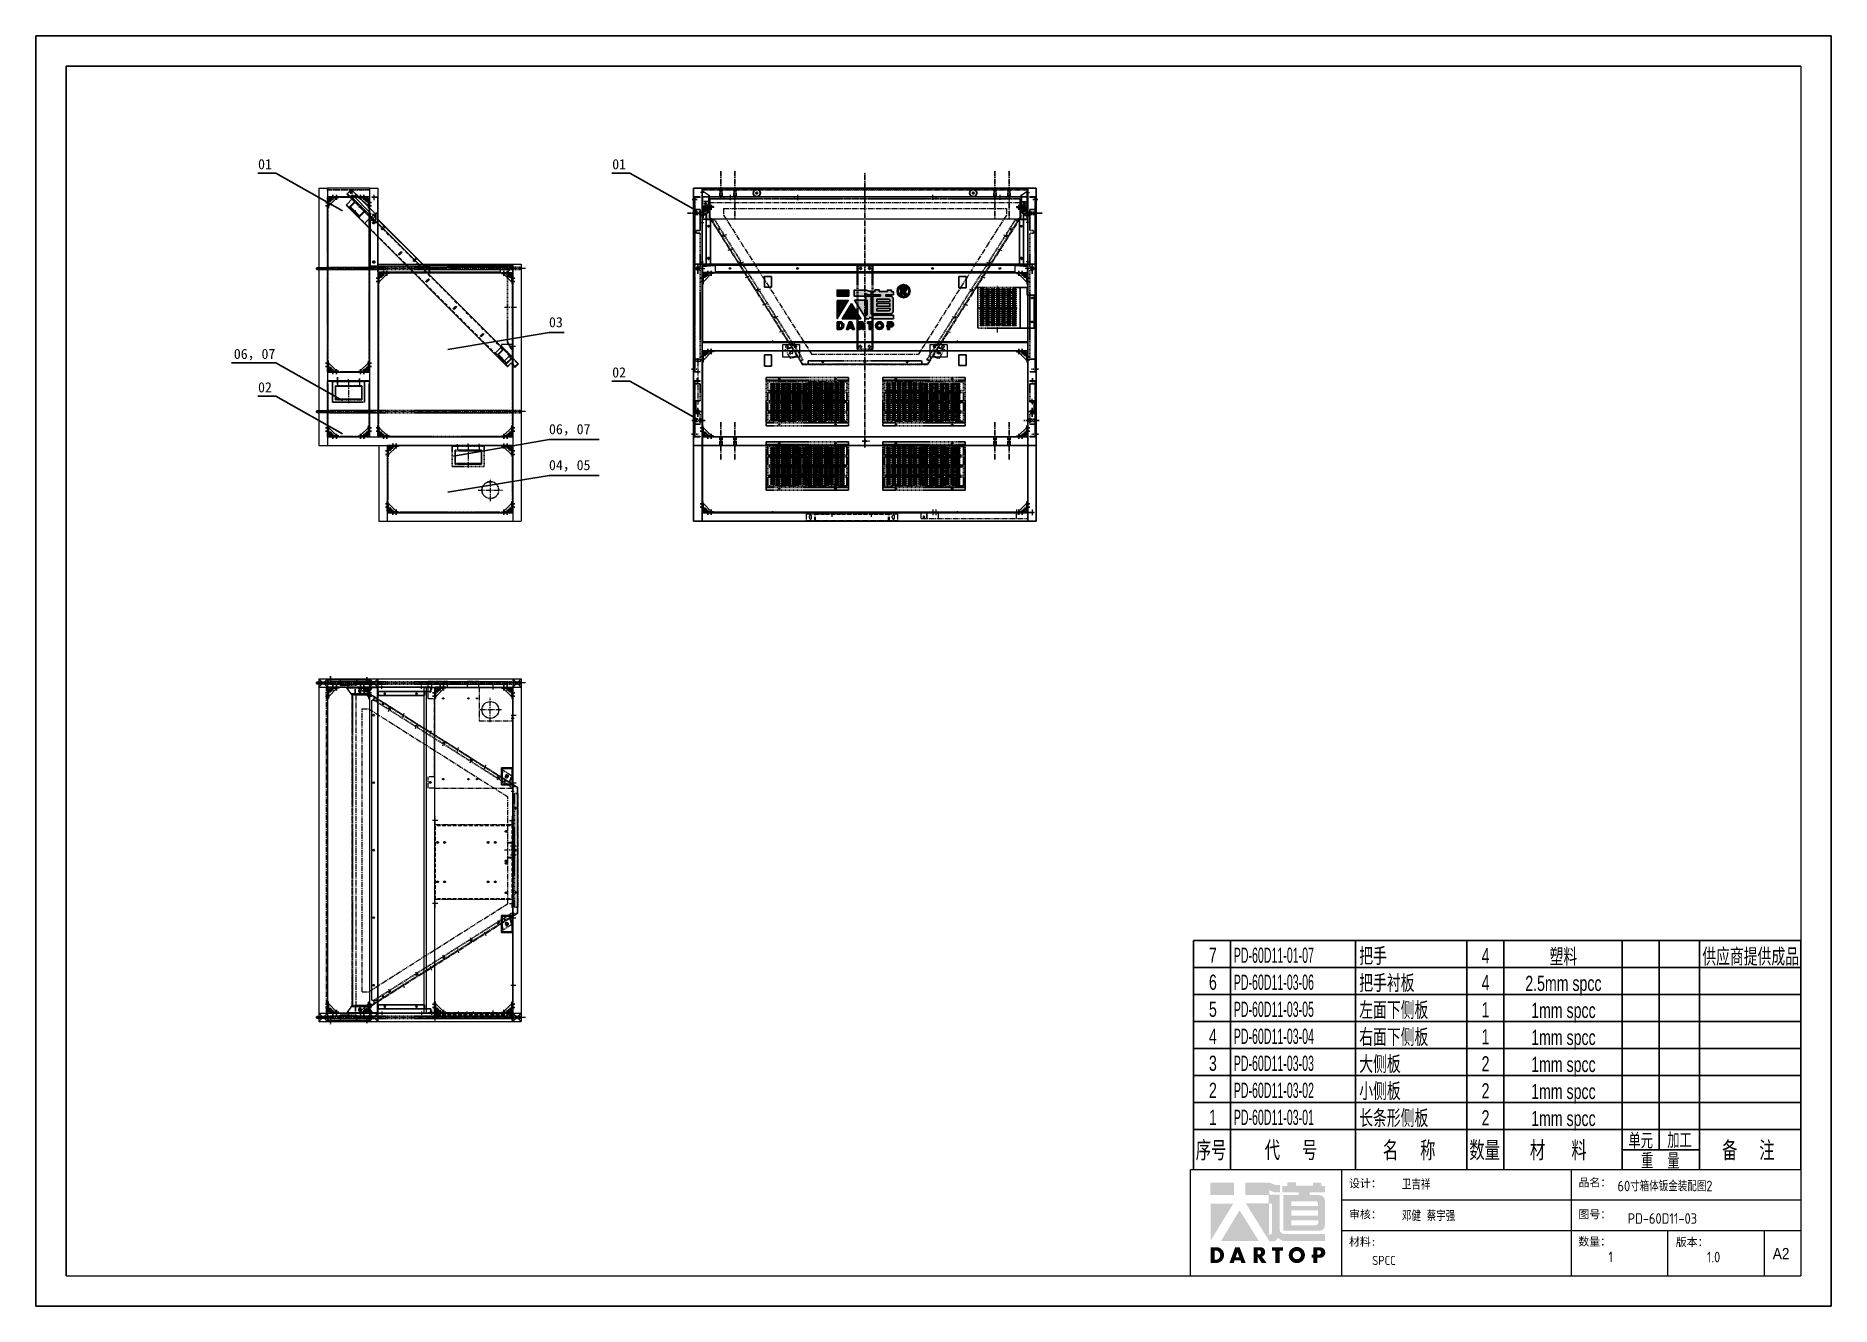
# Model space of a CAD drawing. Header units: millimetres. Extents: x -30327 to 34858, y 4015 to 75103.
# Drawn here: x 10031 to 16418, y 70587 to 75103 of the extents above; entities that cross this region are included whole.
import ezdxf
from ezdxf.enums import TextEntityAlignment as Align

# ---------------------------------------------------------------- set-up
doc = ezdxf.new("R2010")
doc.units = ezdxf.units.MM
for name, pattern in [('ACAD_ISO02W100', [15, 12, -3]), ('CENTER2', [28.575, 19.05, -3.175, 3.175, -3.175]), ('HIDDEN2', [4.7625, 3.175, -1.5875])]:
    doc.linetypes.add(name, pattern=pattern)
for name, color, linetype in [('1轮廓实线层', 7, 'Continuous'), ('2细线层', 4, 'Continuous'), ('6文字层', 3, 'Continuous'), ('green', 3, 'ACAD_ISO02W100'), ('hidden', 3, 'HIDDEN2'), ('magenta', 6, 'Continuous'), ('print', 30, 'Continuous'), ('red', 1, 'CENTER2'), ('yellow', 2, 'Continuous'), ('图框层', 7, 'Continuous')]:
    doc.layers.add(name, color=color, linetype=linetype)
for name, color, linetype, lineweight in [('A-TITLEBLOCK', 7, 'Continuous', 18), ('cen', 1, 'CENTER2', 9), ('dim', 2, 'Continuous', 9)]:
    doc.layers.add(name, color=color, linetype=linetype, lineweight=lineweight)
doc.styles.add('GB', font='GBENOR.SHX', dxfattribs={"bigfont": 'gbcbig.shx'})
doc.styles.add('HZ', font='')
doc.styles.add('PC_TEXTSTYLE', font='arial.ttf', dxfattribs={"width": 0.8})
doc.styles.add('SLDTEXTSTYLE0', font='simfang.ttf', dxfattribs={"bigfont": 'bigfont'})
doc.styles.add('SLDTEXTSTYLE1', font='Gothic.ttf', dxfattribs={"width": 0.913})
doc.styles.get('HZ').set_extended_font_data('SimSun')

msp = doc.modelspace()

# ---------------------------------------------------------------- texts
at = {"style": 'HZ'}
for s, height, p in [('01    ', 36.11846, (10821.438, 74628.8711)), ('01    ', 36.11846, (12081.3927, 74628.8711)), ('      03 ', 36.11846, (11709.0714, 74067.0741)), ('06，07    ', 36.11846, (10735.3158, 73954.2906)), ('02    ', 36.11846, (12081.3927, 73888.7353)), ('02    ', 36.11846, (10821.438, 73835.6971)), ('      06，07', 36.118462, (11709.0714, 73686.8267)), ('      04，05', 36.118462, (11709.0714, 73559.0706))]:
    msp.add_text(s, height=height, dxfattribs=at).set_placement(p)

# ---------------------------------------------------------------- blocks, each defined once
blk = doc.blocks.new('PC_MXB_BLOCK')
at = {"layer": '1轮廓实线层'}
for p, q in [((-180, 8), (-180, 0)), ((0, 8), (0, 0))]:
    blk.add_line(p, q, dxfattribs=at)
at = {"layer": '2细线层'}
for p, q in [((-180, 8), (0, 8)), ((-169, 8), (-169, 0)), ((-132, 8), (-132, 0)), ((-99, 8), (-99, 0)), ((-88, 8), (-88, 0)), ((-53, 8), (-53, 0)), ((-42, 8), (-42, 0)), ((-30, 8), (-30, 0)), ((-180, 0), (0, 0))]:
    blk.add_line(p, q, dxfattribs=at)
at = {"layer": '6文字层', "style": 'PC_TEXTSTYLE'}
for tag, width, p, p2 in [('序号', 0.769182, (-178.38, 1.35), (-170.09, 1.35)), ('代号', 3.14773, (-168.05, 1.35), (-134.11, 1.35)), ('名称', 2.802424, (-130.87, 1.2), (-100.28, 1.2)), ('数量', 0.817449, (-97.88, 1.2), (-89, 1.2)), ('材料', 2.943328, (-86.43, 1.01), (-54.3, 1.01)), ('单重', 0.854038, (-52.21, 0.89), (-43, 0.89)), ('总重', 0.958888, (-41.2, 1.27), (-30.86, 1.27)), ('备注', 2.494074, (-28.61, 1.02), (-1.16, 1.02))]:
    blk.add_attdef(tag, text='', height=4.5, dxfattribs=dict(at, width=width)).set_placement(p, p2, align=Align.FIT)
blk = doc.blocks.new('PC_MXBTITLERECORD')
at = {"layer": '1轮廓实线层'}
for p, q in [((-180, 0), (-180, 12)), ((0, 0), (0, 12))]:
    blk.add_line(p, q, dxfattribs=at)
at = {"layer": '2细线层'}
for p, q in [((-169, 12), (-169, 0)), ((-132, 12), (-132, 0)), ((-99, 12), (-99, 0)), ((-88, 12), (-88, 0)), ((-53, 12), (-53, 0)), ((-42, 12), (-42, 6)), ((-30, 12), (-30, 0)), ((-30, 6), (-53, 6))]:
    blk.add_line(p, q, dxfattribs=at)
at = {"style": 'PC_TEXTSTYLE', "flags": 1}
blk.add_attdef('Fo oFShowMe', (-53, 6), '', height=0.00000005, dxfattribs=at)
at = {"layer": '6文字层', "style": 'PC_TEXTSTYLE', "width": 0.667}
for s, height, p in [('单元', 4, (-47.45, 8.84)), ('加工', 4, (-35.96, 8.94)), ('序号', 5, (-174.77, 6)), ('代     号', 5, (-151.09, 6)), ('名     称', 5, (-116.06, 6)), ('数量', 5, (-93.71, 6)), ('材      料', 5, (-71.89, 6)), ('重    量', 4, (-41.65, 2.94)), ('备     注', 5, (-15.57, 6))]:
    blk.add_text(s, height=height, dxfattribs=at).set_placement(p, align=Align.MIDDLE)
blk = doc.blocks.new('Dartop Logo')
at = {"true_color": 0xc40018}
h = blk.add_hatch(color=12, dxfattribs=at)
h.set_gradient(color1=(196, 0, 24), color2=(196, 0, 24), tint=1)
h.paths.add_polyline_path([(30.39, -3.87), (33.08, -5.04), (35.99, -5.04), (35.99, -1.19), (33.59, -1.19), (30.46, 0.05), (17.94, 0.05), (17.94, -6.46), (30.12, -6.46), (30.12, -6.59), (30.12, -10.75), (18.31, -10.75), (30.46, -30.31), (32.87, -30.31, 0.279375), (34.63, -28.6), (34.63, -28.51), (34.84, -28.51, 0.143145), (38.15, -30.2), (59.27, -30.2), (59.27, -26.49), (38.06, -26.49, -0.414214), (35.75, -24.18), (35.75, -6.26), (30.39, -6.26)])
h.paths.add_polyline_path([(30.25, -10.84), (31.8, -10.84), (31.8, -26.02, -0.088936), (30.9, -26.94), (30.24, -26.94)], flags=16)
h = blk.add_hatch(color=12, dxfattribs=at)
h.set_gradient(color1=(196, 0, 24), color2=(196, 0, 24), tint=1)
h.paths.add_polyline_path([(59.24, -1.73), (57.36, -1.73), (57.36, 0.06), (53.06, 0.06), (53.06, -1.64), (44.29, -1.64), (44.29, 0.15), (39.7, 0.15), (39.7, -1.67), (37.16, -1.67), (37.16, -4.97), (45.54, -4.97), (45.54, -6.42), (37.73, -6.42), (37.73, -24.88), (56.26, -24.88, 0.414214), (59.15, -21.99), (59.15, -9.35, 0.414214), (56.26, -6.46), (51.36, -6.46), (51.36, -5.03), (59.24, -5.03)])
h.paths.add_polyline_path([(54.21, -9.59, -0.414214), (55.66, -11.04), (55.66, -12.1), (41.79, -12.1), (41.79, -9.59)], flags=16)
h.paths.add_polyline_path([(55.57, -14.33), (55.57, -17.01), (41.88, -17.01), (41.88, -14.33)], flags=16)
h.paths.add_polyline_path([(55.75, -19.43), (55.75, -20.57, -0.414214), (54.3, -22.02), (41.88, -22.02), (41.88, -19.43)], flags=16)
h = blk.add_hatch(color=12, dxfattribs=at)
h.set_gradient(color1=(196, 0, 24), color2=(196, 0, 24), tint=1)
h.paths.add_polyline_path([(12.18, 0), (0, 0), (0, -6.37), (12.18, -6.37)])
h = blk.add_hatch(color=12, dxfattribs=at)
h.set_gradient(color1=(196, 0, 24), color2=(196, 0, 24), tint=1)
h.paths.add_polyline_path([(11.79, -10.83), (0.03, -10.83), (0.03, -30.03)])
h = blk.add_hatch(color=12, dxfattribs=at)
h.set_gradient(color1=(196, 0, 24), color2=(196, 0, 24), tint=1)
h.paths.add_polyline_path([(15.05, -14.31), (5.44, -30.15), (25.01, -30.15)])
at = {"true_color": 0x646464}
h = blk.add_hatch(color=251, dxfattribs=at)
h.set_gradient(color1=(100, 100, 100), color2=(100, 100, 100), tint=1)
h.paths.add_polyline_path([(4.15, -33.43), (0.11, -33.43), (0.11, -41.5), (3.51, -41.5, 0.793016)])
h.paths.add_polyline_path([(3.57, -39.73), (2.16, -39.73), (2.16, -35.19), (3.42, -35.19, -0.671361)], flags=16)
h = blk.add_hatch(color=251, dxfattribs=at)
h.set_gradient(color1=(100, 100, 100), color2=(100, 100, 100), tint=1)
h.paths.add_polyline_path([(15.08, -33.36), (12.78, -33.36), (9.82, -41.51), (12, -41.51), (12.51, -40.06), (15.46, -40.06), (15.99, -41.52), (18.19, -41.52)])
h.paths.add_polyline_path([(14.9, -38.51), (13.07, -38.51), (13.97, -35.95)], flags=16)
h = blk.add_hatch(color=251, dxfattribs=at)
h.set_gradient(color1=(100, 100, 100), color2=(100, 100, 100), tint=1)
h.paths.add_polyline_path([(26.27, -33.36), (22.3, -33.36), (22.3, -41.51), (24.4, -41.51), (24.4, -38.28), (26.55, -41.54), (29.09, -41.54), (26.61, -38.3, 0.744055)])
h.paths.add_polyline_path([(24.38, -37.08), (24.38, -34.94), (25.32, -34.94, -0.796809), (25.3, -37.08)], flags=16)
h = blk.add_hatch(color=251, dxfattribs=at)
h.set_gradient(color1=(100, 100, 100), color2=(100, 100, 100), tint=1)
h.paths.add_polyline_path([(37.44, -33.4), (31.88, -33.4), (31.88, -35.16), (33.61, -35.16), (33.61, -41.52), (35.69, -41.52), (35.69, -35.16), (37.44, -35.16)])
h = blk.add_hatch(color=251, dxfattribs=at)
h.set_gradient(color1=(100, 100, 100), color2=(100, 100, 100), tint=1)
h.paths.add_polyline_path([(40.46, -37.41, 1), (48.83, -37.41, 1)])
h.paths.add_polyline_path([(46.8, -37.41, -1), (42.5, -37.41, -1)], flags=16)
h = blk.add_hatch(color=251, dxfattribs=at)
h.set_gradient(color1=(100, 100, 100), color2=(100, 100, 100), tint=1)
h.paths.add_polyline_path([(56.85, -33.38), (56.73, -33.38), (53.19, -33.38), (53.19, -37.19), (52.26, -37.19), (52.26, -38.73), (53.18, -38.73), (53.18, -41.5), (55.24, -41.5), (55.24, -38.72), (57.51, -38.72, 0.812304)])
h.paths.add_polyline_path([(55.21, -37.18), (55.21, -35.05), (56.39, -35.05, -0.778213), (56.27, -37.18)], flags=16)
blk = doc.blocks.new('DT-A2-TITLE')
for p, q in [((594, 420), (0, 420)), ((0, 420), (0, 420)), ((0, 420), (0, 0)), ((0, 420), (10, 420)), ((594, 0), (594, 420)), ((10, 410), (10, 10)), ((584, 410), (10, 410))]:
    blk.add_line(p, q)
at = {"layer": 'A-TITLEBLOCK', "color": 7}
for p, q in [((584, 410), (584, 10)), ((594, 0), (594, 297)), ((382, 10), (382, 45)), ((584, 45), (382, 45)), ((432, 45), (432, 10)), ((508, 45), (508, 10)), ((584, 35), (432, 35)), ((432, 25), (584.08, 25)), ((540, 10), (540, 25)), ((572, 10), (572, 25)), ((10, 10), (584, 10)), ((0, 0), (594, 0))]:
    blk.add_line(p, q, dxfattribs=at)
at = {"layer": 'A-TITLEBLOCK', "xscale": 0.6400000000000001, "yscale": 0.6400000000000001, "zscale": 0.6400000000000001}
blk.add_blockref('Dartop Logo', (388.65, 40.81), dxfattribs=at)
at = {"style": 'GB'}
for tag, p, height in [('#设计', (451.96, 38.52), 3.5), ('#品名', (523.32, 37.95), 3.5), ('#审核', (451.99, 28.1), 3.5), ('#图号', (526.67, 27.2), 3.5), ('#数量', (520.33, 14.51), 3.5), ('#版本', (552.92, 14.47), 3.5), ('#材料说明', (442.15, 13.59), 3)]:
    blk.add_attdef(tag, p, '', height=height, dxfattribs=at)
at = {"layer": 'A-TITLEBLOCK', "color": 7, "attachment_point": 1}
for s, insert, char_height, style in [('设计：', (434.47, 41.87), 2.646, 'SLDTEXTSTYLE0'), ('品名：', (510.43, 42.19), 2.646, 'SLDTEXTSTYLE0'), ('审核：', (434.47, 31.64), 2.646, 'SLDTEXTSTYLE0'), ('图号：', (510.4, 31.66), 2.646, 'SLDTEXTSTYLE0'), ('材料:', (434.47, 22.62), 2.646, 'SLDTEXTSTYLE0'), ('数量：', (510.35, 22.64), 2.646, 'SLDTEXTSTYLE0'), ('版本：', (542.59, 22.48), 2.646, 'SLDTEXTSTYLE0'), ('A2', (574.7, 19.21), 3.704, 'SLDTEXTSTYLE1')]:
    blk.add_mtext(s, dxfattribs=dict(at, insert=insert, char_height=char_height, style=style))
blk = doc.blocks.new('DDD')
for p, q in [((4725.7, 13519.5), (4695.2, 13550)), ((4725.7, 13519.5), (4695.2, 13550)), ((4720.7, 13553.5), (4715, 13547.7)), ((4720.7, 13553.5), (4715, 13547.7)), ((4729.2, 13545), (4723.5, 13539.2)), ((4729.2, 13545), (4723.5, 13539.2))]:
    blk.add_line(p, q)
blk.add_lwpolyline([(4688.7, 13553.5), (4724.2, 13553.5, -0.414214), (4729.2, 13548.5), (4729.2, 13513)], format="xyb")
blk.add_lwpolyline([(4688.7, 13553.5), (4724.2, 13553.5, -0.414214), (4729.2, 13548.5), (4729.2, 13513)], format="xyb")
for points in [[(4688.7, 13553.5), (4688.7, 13550)], [(4688.7, 13553.5), (4688.7, 13550)], [(4688.7, 13550), (4695.2, 13550)], [(4688.7, 13550), (4695.2, 13550)], [(4725.7, 13519.5), (4725.7, 13513)], [(4725.7, 13519.5), (4725.7, 13513)], [(4725.7, 13513), (4729.2, 13513)], [(4725.7, 13513), (4729.2, 13513)]]:
    blk.add_lwpolyline(points)
blk.add_circle((4719.2, 13543.5), 1.75)
blk.add_circle((4719.2, 13543.5), 1.75)
blk.add_arc((4719.2, 13543.5), 6, 135, 315)
blk.add_arc((4719.2, 13543.5), 6, 135, 315)
at = {"layer": 'green'}
for p, q in [((4695.2, 13550), (4721.7, 13550)), ((4695.2, 13550), (4721.7, 13550)), ((4721.7, 13550), (4725.7, 13546)), ((4721.7, 13550), (4725.7, 13546)), ((4725.7, 13519.5), (4725.7, 13546)), ((4725.7, 13519.5), (4725.7, 13546))]:
    blk.add_line(p, q, dxfattribs=at)
at = {"layer": 'red'}
for p, q in [((4697.2, 13542), (4697.2, 13560.2)), ((4697.2, 13542), (4697.2, 13560.2)), ((4709.2, 13542.3), (4709.2, 13560.5)), ((4709.2, 13542.3), (4709.2, 13560.5)), ((4719.2, 13543.5), (4710.8, 13543.5)), ((4719.2, 13543.5), (4710.8, 13543.5)), ((4719.2, 13543.5), (4719.2, 13555.1)), ((4719.2, 13543.5), (4719.2, 13555.1)), ((4719.2, 13543.5), (4719.2, 13534.6)), ((4719.2, 13543.5), (4727.7, 13543.5)), ((4719.2, 13543.5), (4719.2, 13534.6)), ((4719.2, 13543.5), (4727.7, 13543.5)), ((4735.9, 13533.5), (4722.4, 13533.5)), ((4735.9, 13533.5), (4722.4, 13533.5)), ((4735.9, 13521.5), (4722.4, 13521.5)), ((4735.9, 13521.5), (4722.4, 13521.5))]:
    blk.add_line(p, q, dxfattribs=at)
blk = doc.blocks.new('htrsghstr')
for p, q in [((3825.2, 68522.4), (3829.2, 68526.4)), ((3825.2, 68504.4), (3825.2, 68522.4)), ((3841.4, 68506.4), (3825.2, 68506.4)), ((3953.2, 68504.4), (3825.2, 68504.4)), ((3829.2, 68526.4), (3949.2, 68526.4)), ((3845.4, 68516.4), (3841.4, 68512.4)), ((3841.4, 68512.4), (3841.4, 68504.4)), ((3932.9, 68516.4), (3845.4, 68516.4)), ((3932.9, 68516.4), (3936.9, 68512.4)), ((3936.9, 68512.4), (3936.9, 68504.4)), ((3953.2, 68506.4), (3936.9, 68506.4)), ((3949.2, 68526.4), (3953.2, 68522.4)), ((3953.2, 68522.4), (3953.2, 68504.4))]:
    blk.add_line(p, q)
for centre in [(3832.2, 68518.9), (3946.2, 68518.9)]:
    blk.add_circle(centre, 3.5)
at = {"layer": 'cen'}
for p, q in [((3826.8, 68518.9), (3838.4, 68518.9)), ((3832.2, 68513.9), (3832.2, 68523)), ((3889.2, 68500.4), (3889.2, 68512.3)), ((3939.8, 68518.9), (3951.4, 68518.9)), ((3946.2, 68512.9), (3946.2, 68523.2))]:
    blk.add_line(p, q, dxfattribs=at)
blk = doc.blocks.new('htrsdgstergs')
for p, q in [((3647, 65525.5), (3775, 65525.5)), ((3647, 65523.5), (3647, 65525.5)), ((3647, 65523.5), (3775, 65523.5)), ((3668, 65502.5), (3647, 65523.5)), ((3754, 65502.5), (3668, 65502.5)), ((3668, 65502.5), (3668, 65500.5)), ((3754, 65500.5), (3668, 65500.5)), ((3672, 65502.5), (3672, 65500.5)), ((3750, 65502.5), (3750, 65500.5)), ((3754, 65502.5), (3775, 65523.5)), ((3754, 65502.5), (3754, 65500.5)), ((3775, 65525.5), (3775, 65523.5))]:
    blk.add_line(p, q)
blk.add_circle((3711, 65513), 4)
at = {"layer": 'cen'}
for p, q in [((3654, 65519.2), (3654, 65531.1)), ((3768, 65519.2), (3768, 65531.1)), ((3704.6, 65513), (3717.2, 65513)), ((3711, 65507.1), (3711, 65519))]:
    blk.add_line(p, q, dxfattribs=at)
blk = doc.blocks.new('grsh')
for p, q in [((-2046.6, 19615.6), (-2037.6, 19615.6)), ((-2046.6, 19610.6), (-2037.6, 19610.6))]:
    blk.add_line(p, q)
for centre, start, end in [((-2046.6, 19613.1), 90, 270), ((-2037.6, 19613.1), 270, 90)]:
    blk.add_arc(centre, 2.5, start, end)
blk = doc.blocks.new('HGSTRGSE')
for p, q in [((635.1, 56093.4), (635.1, 56075.4)), ((635.1, 56093.4), (653.1, 56093.4)), ((635.1, 56093.4), (653.1, 56093.4)), ((635.1, 56075.4), (637.1, 56075.4)), ((637.1, 56091.4), (637.1, 56073)), ((637.1, 56091.4), (651.1, 56091.4)), ((653.1, 56093.4), (653.1, 55260.5)), ((618.1, 56073), (618.1, 55260.5)), ((618.1, 56073), (637.1, 56073)), ((623.1, 56063.2), (623.1, 56007.3)), ((648.1, 56063.2), (623.1, 56063.2)), ((648.1, 56017.5), (623.1, 56017.5)), ((625.6, 56060.9), (625.6, 56019.8)), ((648.1, 56060.9), (625.6, 56060.9)), ((648.1, 56050.7), (625.6, 56050.7)), ((648.1, 56019.8), (625.6, 56019.8)), ((648.1, 56063.2), (648.1, 56050.7)), ((648.1, 56019.8), (648.1, 56007.3)), ((648.1, 56007.3), (623.1, 56007.3)), ((618.1, 55353.2), (653.1, 55353.2)), ((623.1, 55323.5), (648.1, 55323.5)), ((623.1, 55323.5), (623.1, 55273.5)), ((625.6, 55321), (648.1, 55321)), ((625.6, 55321), (625.6, 55276)), ((648.1, 55321), (648.1, 55323.5)), ((618.1, 55260.5), (653.1, 55260.5)), ((623.1, 55273.5), (648.1, 55273.5)), ((625.6, 55276), (648.1, 55276)), ((648.1, 55273.5), (648.1, 55276)), ((651.1, 55258.5), (671.1, 55258.5)), ((653.1, 55260.5), (669.1, 55260.5)), ((669.1, 55260.5), (669.1, 55278.5)), ((671.1, 55278.5), (669.1, 55278.5)), ((671.1, 55258.5), (671.1, 55278.5))]:
    blk.add_line(p, q)
at = {"extrusion": (-3.26773e-13, -0.406737, 0.913545)}
for p, q in [((629.1, 55930.8, 1), (638.1, 55930.8, 1)), ((629.1, 55793.7, 1), (638.1, 55793.7, 1)), ((629.1, 55656.6, 1), (638.1, 55656.6, 1)), ((629.1, 55519.5, 1), (638.1, 55519.5, 1))]:
    blk.add_line(p, q, dxfattribs=at)
for centre, start, end in [((629.1, 51093.3, -22748.2), 90, 169.76713), ((638.1, 51093.3, -22748.2), 10.23287, 90), ((629.1, 50968, -22692.4), 90, 169.76713), ((638.1, 50968, -22692.4), 10.23287, 90), ((629.1, 50842.8, -22636.7), 90, 169.76713), ((638.1, 50842.8, -22636.7), 10.23287, 90), ((629.1, 50717.5, -22580.9), 90, 169.76713), ((638.1, 50717.5, -22580.9), 10.23287, 90)]:
    blk.add_arc(centre, 2.5, start, end, dxfattribs=at)
at = {"layer": 'cen', "ltscale": 4}
blk.add_line((640.9, 56081.4), (632.3, 56081.4), dxfattribs=at)
at = {"layer": 'cen'}
for p, q in [((620.1, 56035.3), (628.9, 56035.3)), ((620.1, 55298.5), (628.9, 55298.5)), ((661.1, 55255.4), (661.1, 55264))]:
    blk.add_line(p, q, dxfattribs=at)
at = {"layer": 'hidden', "ltscale": 4}
for p, q in [((637.1, 56083.4), (635.1, 56083.4)), ((637.1, 56082.9), (635.1, 56082.9)), ((637.1, 56079.9), (635.1, 56079.9)), ((637.1, 56079.4), (635.1, 56079.4)), ((651.1, 56091.4), (651.1, 55258.5)), ((618.1, 56072.2), (637.1, 56072.2)), ((618.1, 56068.2), (620.1, 56068.2)), ((620.1, 56072.2), (620.1, 55260.5)), ((623.1, 56039.3), (625.6, 56039.3)), ((623.1, 56031.3), (625.6, 56031.3)), ((623.1, 55302.5), (625.6, 55302.5)), ((623.1, 55294.5), (625.6, 55294.5)), ((659.1, 55260.5), (659.1, 55258.5)), ((659.6, 55260.5), (659.6, 55258.5)), ((662.6, 55260.5), (662.6, 55258.5)), ((663.1, 55260.5), (663.1, 55258.5))]:
    blk.add_line(p, q, dxfattribs=at)
at = {"extrusion": (-3.26718e-13, -0.406737, 0.913545)}
for p in [(2675.8, 31480.9, -22748.5), (2675.8, 31355.6, -22692.7), (2675.8, 31230.4, -22637), (2675.8, 31105.1, -22581.2)]:
    blk.add_blockref('grsh', p, dxfattribs=at)
blk = doc.blocks.new('HNETYHDR')
for p, q in [((4743.6, 65331.5), (4743.6, 65289.3)), ((4743.6, 65331.5), (4783.6, 65331.5)), ((4746.1, 65331.5), (4746.1, 65289.3)), ((4783.6, 65325.5), (4747, 65288.9)), ((4783.6, 65322), (4748.7, 65287.1)), ((4783.6, 65322), (4781.8, 65323.8)), ((4783.6, 65331.5), (4783.6, 65325.5))]:
    blk.add_line(p, q)
for radius in [3, 0.5]:
    blk.add_arc((4746.6, 65289.3), radius, 180, 315)
at = {"layer": 'cen'}
for p, q in [((4739.8, 65323.5), (4750, 65323.5)), ((4761.3, 65306.8), (4766.6, 65301.5))]:
    blk.add_line(p, q, dxfattribs=at)
at = {"layer": 'hidden'}
for p, q in [((4758.5, 65300.4), (4760.2, 65298.6)), ((4767.7, 65309.6), (4769.4, 65307.8))]:
    blk.add_line(p, q, dxfattribs=at)
blk = doc.blocks.new('HDRTHRDTHD')
for p, q in [((5220.5, 65527.3), (5280.5, 65527.3)), ((5220.5, 65527.3), (5280.5, 65527.3)), ((5220.5, 65482.1), (5220.5, 65527.3)), ((5280.5, 65482.1), (5220.5, 65482.1)), ((5280.5, 65527.3), (5280.5, 65482.1))]:
    blk.add_line(p, q)
for centre in [(5235.5, 65519.3), (5265.5, 65519.3)]:
    blk.add_circle(centre, 4)
for centre in [(5235.5, 65519.3), (5265.5, 65519.3)]:
    blk.add_arc(centre, 4, 3.83835, 176.16165)
blk = doc.blocks.new('HERGRTSGSR')
for p, q in [((4666.9, 64815.6, -3.5), (4606.9, 64815.6, -3.5)), ((4606.9, 64815.6, -3.5), (4606.9, 64775.6, -3.5)), ((4666.9, 64813.1, -3.5), (4606.9, 64813.1, -3.5)), ((4666.9, 64775.6, -3.5), (4606.9, 64775.6, -3.5)), ((4609.4, 64813.1, -3.5), (4609.4, 64775.6, -3.5)), ((4664.4, 64777.4, -3.5), (4609.4, 64777.4, -3.5)), ((4664.4, 64813.1, -3.5), (4664.4, 64775.6, -3.5)), ((4666.9, 64815.6, -3.5), (4666.9, 64775.6, -3.5))]:
    blk.add_line(p, q)
at = {"extrusion": (0, -0.707107, 0.707107)}
for p, q in [((4632.9, 64796.2), (4632.9, 64792.6, -3.5)), ((4640.9, 64796.2), (4640.9, 64792.6, -3.5))]:
    blk.add_line(p, q, dxfattribs=at)
for centre, start, end in [((4636.9, 45817.8, -45817.8), 0, 180), ((4636.9, 45812.8, -45817.8), 180, 0)]:
    blk.add_arc(centre, 4, start, end, dxfattribs=at)
at = {"extrusion": (-5.26104e-14, 0.707107, 0.707107)}
blk.add_arc((-4636.9, -45819, 45814), 4, 180, 360, dxfattribs=at)
at = {"layer": 'cen'}
for p, q in [((4621.9, 64817.1, -3.5), (4621.9, 64810.7, -3.5)), ((4651.9, 64817.1, -3.5), (4651.9, 64810.7, -3.5))]:
    blk.add_line(p, q, dxfattribs=at)
blk = doc.blocks.new('HEGHER')
for p, q in [((-26.3, 44092.1), (-1.3, 44092.1)), ((-26.3, 44089.6), (-1.3, 44089.6)), ((-16.3, 44071.1), (-11.3, 44071.1)), ((-1.3, 44092.1), (-1.3, 44042.1)), ((-1.3, 44092.1), (-1.3, 44042.1)), ((-26.3, 44044.6), (-1.3, 44044.6)), ((-26.3, 44042.1), (-1.3, 44042.1)), ((-16.3, 44063.1), (-11.3, 44063.1))]:
    blk.add_line(p, q)
for centre, start, end in [((-16.3, 44067.1), 90, 270), ((-11.3, 44067.1), 270, 90)]:
    blk.add_arc(centre, 4, start, end)
blk = doc.blocks.new('GSEFREGFSEA')
for p, q in [((-1587.4, 54556.5), (-1256.4, 55296.8)), ((-1536.4, 54545.6), (-1223.3, 55245.8)), ((-1256.4, 55296.8), (-810.5, 55296.8)), ((-831.4, 55296.8), (-1235.4, 55296.8)), ((-1223.3, 55245.8), (-843.5, 55245.8)), ((-530.4, 54545.6), (-843.5, 55245.8)), ((-479.4, 54556.5), (-810.5, 55296.8)), ((-781.7, 55232.5), (-792.7, 55227.6)), ((-508, 54620.3), (-518.9, 54615.4)), ((-1587.4, 54461.9), (-1587.4, 54556.5)), ((-1536.4, 54512.9), (-1536.4, 54545.6)), ((-530.4, 54512.9), (-530.4, 54545.6)), ((-479.4, 54461.9), (-479.4, 54556.5)), ((-1612.4, 54526.9), (-1612.4, 54476.9)), ((-1587.4, 54526.9), (-1612.4, 54526.9)), ((-1587.4, 54524.4), (-1612.4, 54524.4)), ((-1587.4, 54479.4), (-1612.4, 54479.4)), ((-1597.4, 54505.9), (-1602.4, 54505.9)), ((-1597.4, 54497.9), (-1602.4, 54497.9)), ((-1587.4, 54461.9), (-1587.4, 54518.4)), ((-1587.4, 54461.9), (-1587.4, 54481.9)), ((-1587.4, 54481.9), (-479.4, 54481.9)), ((-1536.4, 54512.9), (-530.4, 54512.9)), ((-479.4, 54526.9), (-454.4, 54526.9)), ((-479.4, 54524.4), (-454.4, 54524.4)), ((-479.4, 54479.4), (-454.4, 54479.4)), ((-469.4, 54505.9), (-464.4, 54505.9)), ((-469.4, 54497.9), (-464.4, 54497.9)), ((-454.4, 54526.9), (-454.4, 54476.9)), ((-1587.4, 54476.9), (-1612.4, 54476.9)), ((-1587.4, 54461.9), (-479.4, 54461.9)), ((-479.4, 54476.9), (-454.4, 54476.9))]:
    blk.add_line(p, q)
for centre, radius, start, end in [((-1288.6, 55195.7), 6, 63.93042, 247.88033), ((-778.2, 55195.7), 6, 292.11967, 116.06958), ((-1349.7, 55058.7), 6, 65.90538, 246.06331), ((-717.2, 55058.7), 6, 293.93669, 114.09462), ((-1410.9, 54921.8), 6, 65.90538, 246.06331), ((-655.9, 54921.8), 6, 293.93669, 114.09462), ((-1472.2, 54784.8), 6, 65.90538, 246.06331), ((-594.7, 54784.8), 6, 293.93669, 114.09462), ((-1533.4, 54647.9), 6, 65.90538, 246.06331), ((-533.4, 54647.9), 6, 293.93669, 114.09462), ((-1602.4, 54501.9), 4, 90, 270), ((-1597.4, 54501.9), 4, 270, 90), ((-469.4, 54501.9), 4, 90, 270), ((-464.4, 54501.9), 4, 270, 90)]:
    blk.add_arc(centre, radius, start, end)
at = {"layer": 'cen'}
for p, q in [((-1179.5, 55284.8), (-1188.1, 55284.8)), ((-1029.5, 55284.8), (-1038.1, 55284.8)), ((-879.5, 55284.8), (-888.1, 55284.8)), ((-1283.2, 55193.3), (-1294.1, 55198.2)), ((-1282.3, 55231.2), (-1274.4, 55227.7)), ((-784.5, 55231.2), (-792.4, 55227.7)), ((-783.7, 55193.3), (-772.7, 55198.2)), ((-1323.1, 55129), (-1336.9, 55135.1)), ((-743.7, 55129), (-729.9, 55135.1)), ((-1344, 55056.2), (-1355, 55061.1)), ((-722.8, 55056.2), (-711.9, 55061.1)), ((-1384.5, 54991.9), (-1398.2, 54998)), ((-682.4, 54991.9), (-668.6, 54998)), ((-1404.9, 54919.1), (-1415.8, 54924)), ((-662, 54919.1), (-651, 54924)), ((-1445.8, 54854.8), (-1459.5, 54860.9)), ((-621.1, 54854.8), (-607.3, 54860.9)), ((-1465.7, 54782), (-1476.7, 54786.9)), ((-601.1, 54782), (-590.1, 54786.9)), ((-1507.1, 54717.7), (-1520.9, 54723.8)), ((-559.8, 54717.7), (-546, 54723.8)), ((-1556.1, 54619.1), (-1548.2, 54615.6)), ((-1526.6, 54644.9), (-1537.6, 54649.8)), ((-540.3, 54644.9), (-529.3, 54649.8)), ((-510.8, 54619.1), (-518.6, 54615.6)), ((-1535.4, 54459.3), (-1535.4, 54467.9)), ((-1285.4, 54459.3), (-1285.4, 54467.9)), ((-1033.4, 54459.3), (-1033.4, 54467.9)), ((-781.4, 54459.3), (-781.4, 54467.9)), ((-531.4, 54459.3), (-531.4, 54467.9))]:
    blk.add_line(p, q, dxfattribs=at)
at = {"layer": 'cen', "ltscale": 4}
for p, q in [((-1183.4, 55288.5), (-1183.4, 55280)), ((-1033.4, 55288.5), (-1033.4, 55280)), ((-883.4, 55288.5), (-883.4, 55280)), ((-1277.2, 55233.1), (-1280.7, 55225.2)), ((-789.6, 55233.1), (-786.1, 55225.2)), ((-1551, 54620.9), (-1554.4, 54613.1)), ((-515.9, 54620.9), (-512.4, 54613.1))]:
    blk.add_line(p, q, dxfattribs=at)
at = {"layer": 'hidden'}
for p, q in [((-1585.4, 54556.1), (-1255.1, 55294.8)), ((-1286, 55201.1), (-1253.8, 55273.2)), ((-1264.7, 55278.1), (-1253.8, 55273.2)), ((-1255.1, 55294.8), (-811.8, 55294.8)), ((-1235.4, 55296.8), (-1235.4, 55278.8)), ((-1235.4, 55278.8), (-831.4, 55278.8)), ((-831.4, 55278.8), (-831.4, 55296.8)), ((-802.1, 55278.1), (-813.1, 55273.2)), ((-780.8, 55201.1), (-813.1, 55273.2)), ((-481.4, 54556.1), (-811.8, 55294.8)), ((-1347.2, 55064.2), (-1290.9, 55190.2)), ((-719.6, 55064.2), (-775.9, 55190.2)), ((-1408.5, 54927.3), (-1352.1, 55053.2)), ((-658.4, 54927.3), (-714.7, 55053.2)), ((-1469.7, 54790.3), (-1413.4, 54916.3)), ((-597.1, 54790.3), (-653.5, 54916.3)), ((-1530.9, 54653.4), (-1474.6, 54779.4)), ((-535.9, 54653.4), (-592.2, 54779.4)), ((-1568.3, 54569.8), (-1535.8, 54642.4)), ((-498.5, 54569.8), (-531, 54642.4)), ((-1585.4, 54463.9), (-1585.4, 54556.1)), ((-1579.3, 54574.7), (-1568.3, 54569.8)), ((-487.6, 54574.7), (-498.5, 54569.8)), ((-481.4, 54463.9), (-481.4, 54556.1)), ((-1585.4, 54463.9), (-481.4, 54463.9))]:
    blk.add_line(p, q, dxfattribs=at)
at = {"layer": 'hidden', "ltscale": 4}
for p, q in [((-1537.4, 54463.9), (-1537.4, 54461.9)), ((-1536.9, 54463.9), (-1536.9, 54461.9)), ((-1533.9, 54463.9), (-1533.9, 54461.9)), ((-1533.4, 54463.9), (-1533.4, 54461.9)), ((-1287.4, 54463.9), (-1287.4, 54461.9)), ((-1286.9, 54463.9), (-1286.9, 54461.9)), ((-1283.9, 54463.9), (-1283.9, 54461.9)), ((-1283.4, 54463.9), (-1283.4, 54461.9)), ((-1035.4, 54463.9), (-1035.4, 54461.9)), ((-1034.9, 54463.9), (-1034.9, 54461.9)), ((-1031.9, 54463.9), (-1031.9, 54461.9)), ((-1031.4, 54463.9), (-1031.4, 54461.9)), ((-783.4, 54463.9), (-783.4, 54461.9)), ((-782.9, 54463.9), (-782.9, 54461.9)), ((-779.9, 54463.9), (-779.9, 54461.9)), ((-779.4, 54463.9), (-779.4, 54461.9)), ((-533.4, 54463.9), (-533.4, 54461.9)), ((-532.9, 54463.9), (-532.9, 54461.9)), ((-529.9, 54463.9), (-529.9, 54461.9)), ((-529.4, 54463.9), (-529.4, 54461.9))]:
    blk.add_line(p, q, dxfattribs=at)
for centre, radius in [((-1183.4, 55284.8), 2), ((-1183.4, 55284.8), 1.5), ((-1033.4, 55284.8), 2), ((-1033.4, 55284.8), 1.5), ((-883.4, 55284.8), 2), ((-883.4, 55284.8), 1.5), ((-1278.7, 55229.6), 2), ((-1278.7, 55229.6), 2), ((-1278.7, 55229.6), 1.5), ((-1278.7, 55229.6), 1.5), ((-788.1, 55229.6), 2), ((-788.1, 55229.6), 2), ((-788.1, 55229.6), 1.5), ((-788.1, 55229.6), 1.5), ((-1552.5, 54617.5), 2), ((-1552.5, 54617.5), 2), ((-1552.5, 54617.5), 1.5), ((-1552.5, 54617.5), 1.5), ((-514.4, 54617.5), 2), ((-514.4, 54617.5), 2), ((-514.4, 54617.5), 1.5), ((-514.4, 54617.5), 1.5)]:
    blk.add_circle(centre, radius, dxfattribs=at)
at = {"layer": 'yellow'}
blk.add_line((-769.2, 55234.9), (-772.4, 55242.2), dxfattribs=at)
at = {"xscale": -1, "rotation": 335.9053764266555}
blk.add_blockref('HEGHER', (-19298.8, 15016.6), dxfattribs=at)
at = {"rotation": 24.09462357334447}
blk.add_blockref('HEGHER', (17232, 15016.6), dxfattribs=at)
blk = doc.blocks.new('HRTHG')
for p, q in [((6432, 62235.1), (6432, 62236.1)), ((6432, 62081.1), (6432, 62235.1)), ((6433, 62235.1), (6432, 62235.1)), ((6432, 62235.1), (6432, 62233.1)), ((6433, 62235.1), (7590.5, 62235.1)), ((7590.5, 62081.1), (7590.5, 62235.1)), ((6432, 62081.1), (7590.5, 62081.1))]:
    blk.add_line(p, q)
blk = doc.blocks.new('HTRHRS')
for p, q in [((3676, 62415.6), (4001, 62415.6)), ((3676, 62413.6), (3676, 62415.6)), ((3676, 62413.6), (3706, 62413.6)), ((3706, 62137.6), (3706, 62415.6)), ((3971, 62137.6), (3971, 62415.6)), ((3971, 62413.6), (4001, 62413.6)), ((4001, 62413.6), (4001, 62415.6)), ((3676, 62139.6), (3706, 62139.6)), ((3676, 62137.6), (3676, 62139.6)), ((3676, 62137.6), (4001, 62137.6)), ((3971, 62139.6), (4001, 62139.6)), ((4001, 62137.6), (4001, 62139.6))]:
    blk.add_line(p, q)
for centre, radius in [((3768.5, 62405.6), 3), ((3768.5, 62405.6), 2.5), ((3908.5, 62405.6), 3), ((3908.5, 62405.6), 2.5), ((3768.5, 62380.6), 3), ((3768.5, 62380.6), 2.5), ((3908.5, 62380.6), 3), ((3908.5, 62380.6), 2.5), ((3768.5, 62225.6), 3), ((3768.5, 62225.6), 2.5), ((3908.5, 62225.6), 3), ((3908.5, 62225.6), 2.5), ((3729.5, 62161.6), 3), ((3729.5, 62161.6), 2.5), ((3768.5, 62200.6), 3), ((3768.5, 62200.6), 2.5), ((3834.5, 62161.6), 3), ((3834.5, 62161.6), 2.5), ((3842.5, 62161.6), 3), ((3842.5, 62161.6), 2.5), ((3908.5, 62200.6), 3), ((3908.5, 62200.6), 2.5), ((3947.5, 62161.6), 3), ((3947.5, 62161.6), 2.5)]:
    blk.add_circle(centre, radius)
at = {"layer": 'cen'}
for p, q in [((3691, 62404.2), (3691, 62425.1)), ((3986, 62404.2), (3986, 62425.1)), ((3691, 62149.1), (3691, 62128.2)), ((3986, 62149.1), (3986, 62128.2))]:
    blk.add_line(p, q, dxfattribs=at)
at = {"layer": 'hidden', "ltscale": 4}
for p, q in [((3706, 62413.6), (3971, 62413.6)), ((3708, 62405.6), (3706, 62405.6)), ((3708, 62147.6), (3708, 62405.6)), ((3969, 62147.6), (3969, 62405.6)), ((3971, 62405.6), (3969, 62405.6)), ((3708, 62147.6), (3706, 62147.6)), ((3971, 62147.6), (3969, 62147.6)), ((3971, 62139.6), (3706, 62139.6))]:
    blk.add_line(p, q, dxfattribs=at)
blk = doc.blocks.new('HTEHTRE')
for p, q in [((3679.2, 61743.6), (4004.2, 61743.6)), ((3679.2, 61743.6), (3679.2, 61719.6)), ((3679.2, 61719.6), (4004.2, 61719.6)), ((3690.2, 61728.6), (3690.2, 61734.6)), ((3698.2, 61728.6), (3698.2, 61734.6)), ((3985.2, 61728.6), (3985.2, 61734.6)), ((3993.2, 61728.6), (3993.2, 61734.6)), ((4004.2, 61743.6), (4004.2, 61719.6))]:
    blk.add_line(p, q)
for centre, start, end in [((3694.2, 61734.6), 0, 180), ((3694.2, 61728.6), 180, 0), ((3989.2, 61734.6), 0, 180), ((3989.2, 61728.6), 180, 0)]:
    blk.add_arc(centre, 4, start, end)
at = {"layer": 'cen'}
for p, q in [((3771.7, 61732.2), (3771.7, 61753.1)), ((3911.7, 61732.2), (3911.7, 61753.1))]:
    blk.add_line(p, q, dxfattribs=at)
at = {"layer": 'hidden', "ltscale": 4}
for p, q in [((3709.2, 61719.6), (3709.2, 61743.6)), ((3711.2, 61741.6), (3972.2, 61741.6)), ((3711.2, 61719.6), (3711.2, 61741.6)), ((3972.2, 61719.6), (3972.2, 61741.6)), ((3974.2, 61719.6), (3974.2, 61743.6))]:
    blk.add_line(p, q, dxfattribs=at)
blk = doc.blocks.new('HTHER')
for p, q in [((4424.6, 62140.8), (4400.6, 62140.8)), ((4400.6, 62140.8), (4400.6, 62138.8)), ((4400.6, 62138.8), (4422.6, 62138.8)), ((4409.6, 61872.8), (4409.6, 62130.8)), ((4424.6, 62130.8), (4409.6, 62130.8)), ((4422.6, 62138.8), (4422.6, 62130.8)), ((4424.6, 61862.8), (4424.6, 62140.8)), ((4400.6, 61862.8), (4400.6, 61864.8)), ((4400.6, 61864.8), (4422.6, 61864.8)), ((4424.6, 61862.8), (4400.6, 61862.8)), ((4424.6, 61872.8), (4409.6, 61872.8)), ((4422.6, 61872.8), (4422.6, 61864.8))]:
    blk.add_line(p, q)
at = {"layer": 'cen'}
for p, q in [((4412.6, 62150.3), (4412.6, 62129.4)), ((4412.6, 61872.3), (4412.6, 61851.4))]:
    blk.add_line(p, q, dxfattribs=at)
at = {"layer": 'cen', "ltscale": 4}
for p, q in [((4428.4, 62130.8), (4419.8, 62130.8)), ((4428.4, 61975.8), (4419.8, 61975.8)), ((4428.4, 61950.8), (4419.8, 61950.8))]:
    blk.add_line(p, q, dxfattribs=at)
at = {"layer": 'hidden', "ltscale": 4}
blk.add_line((4422.6, 61872.8), (4422.6, 62130.8), dxfattribs=at)
blk = doc.blocks.new('HTEHGER')
for p, q in [((5021, 61960.4), (5022.5, 61960.4)), ((5021, 61681.4), (5021, 61960.4)), ((5022.5, 61982.4), (5062.5, 61982.4)), ((5022.5, 61960.4), (5022.5, 61982.4)), ((5062.5, 61960.4), (5062.5, 61982.4)), ((5062.5, 61960.4), (5341, 61960.4)), ((5341, 61982.4), (5403, 61982.4)), ((5341, 61982.4), (5341, 61960.4)), ((5403, 61982.4), (5403, 61914.4)), ((5381, 61914.4), (5381, 61842.9)), ((5381, 61914.4), (5403, 61914.4)), ((5381, 61842.9), (5403, 61842.9)), ((5403, 61842.9), (5403, 61802.9)), ((5261, 61801.4), (5261, 61681.4)), ((5381, 61801.4), (5261, 61801.4)), ((5381, 61802.9), (5403, 61802.9)), ((5381, 61802.9), (5381, 61801.4)), ((5011, 61682.9), (5001, 61682.9)), ((5021, 61682.9), (5001, 61682.9)), ((5001, 61681.4), (5001, 61682.9)), ((5281, 61681.4), (5001, 61681.4)), ((5261, 61682.9), (5281, 61682.9)), ((5281, 61681.4), (5281, 61682.9))]:
    blk.add_line(p, q)
for centre, radius in [((5042.5, 61975.4), 3), ((5396, 61975.4), 3), ((5054, 61929.4), 2), ((5054, 61929.4), 1.5), ((5341, 61929.4), 2), ((5341, 61929.4), 1.5), ((5054, 61839.4), 2), ((5054, 61839.4), 1.5), ((5341, 61839.4), 2), ((5341, 61839.4), 1.5), ((5396, 61822.9), 3), ((5054, 61809.4), 2), ((5054, 61809.4), 1.5), ((5341, 61809.4), 2), ((5341, 61809.4), 1.5)]:
    blk.add_circle(centre, radius)
at = {"layer": 'cen'}
for p, q in [((5011, 61687.2), (5011, 61677.1)), ((5271, 61687.2), (5271, 61677.1))]:
    blk.add_line(p, q, dxfattribs=at)
blk = doc.blocks.new('GWTGTWR')
for p, q in [((5212.6, 62358.7), (5592.6, 62358.7)), ((5212.6, 62358.7), (5212.6, 62338.2)), ((5212.6, 62336.7), (5212.6, 62338.2)), ((5614.6, 62336.7), (5212.6, 62336.7)), ((5232.6, 62358.7), (5232.6, 62336.7)), ((5234.1, 62358.7), (5234.1, 62336.7)), ((5274.1, 62338.2), (5234.1, 62338.2)), ((5274.1, 62358.7), (5274.1, 62336.7)), ((5552.6, 62358.7), (5552.6, 62336.7)), ((5614.6, 62338.2), (5552.6, 62338.2)), ((5592.6, 62358.7), (5592.6, 62338.2)), ((5614.6, 62338.2), (5614.6, 62336.7))]:
    blk.add_line(p, q)
blk.add_circle((5222.6, 62353.2), 3)
at = {"layer": 'cen'}
for p, q in [((5254.1, 62326.7), (5254.1, 62347.6)), ((5265.6, 62326.7), (5265.6, 62347.6)), ((5552.6, 62326.7), (5552.6, 62347.6)), ((5607.6, 62326.7), (5607.6, 62347.6))]:
    blk.add_line(p, q, dxfattribs=at)
blk = doc.blocks.new('HTREGHER')
for p, q in [((5789.1, 62021.9), (5790.6, 62021.9)), ((5789.1, 62021.9), (5789.1, 61999.9)), ((5789.1, 62021.9), (5789.1, 61999.9)), ((5790.6, 62021.9), (5790.6, 61720.9)), ((5768.6, 61998.4), (5768.6, 61999.9)), ((5768.6, 61999.9), (5790.6, 61999.9)), ((5768.6, 61998.4), (5790.6, 61998.4)), ((5768.6, 61723.9), (5768.6, 61996.9)), ((5768.6, 61996.9), (5790.6, 61996.9)), ((5789.1, 61998.4), (5789.1, 61996.9)), ((5790.6, 61723.9), (5768.6, 61723.9)), ((5790.6, 61722.4), (5768.6, 61722.4)), ((5768.6, 61720.9), (5768.6, 61722.4)), ((5790.6, 61720.9), (5768.6, 61720.9)), ((5789.1, 61723.9), (5789.1, 61722.4))]:
    blk.add_line(p, q)
at = {"layer": 'cen', "ltscale": 4}
for p, q in [((5794.4, 62014.9), (5785.8, 62014.9)), ((5794.4, 61968.9), (5785.8, 61968.9)), ((5794.4, 61914.9), (5785.8, 61914.9)), ((5794.4, 61884.9), (5785.8, 61884.9)), ((5794.4, 61862.4), (5785.8, 61862.4))]:
    blk.add_line(p, q, dxfattribs=at)
at = {"layer": 'cen'}
blk.add_line((5774.1, 61726.1), (5774.1, 61716), dxfattribs=at)
blk = doc.blocks.new('HTHERHT')
at = {"lineweight": 15}
for p, q in [((9552.2, 59448), (8395.2, 59448)), ((8395.2, 59448), (8395.2, 59446.2)), ((8395.2, 59446.2), (8395.2, 59368.3)), ((9552.2, 59448), (9552.2, 59446.2)), ((9552.2, 59446.2), (9552.2, 59368.3)), ((8395.2, 59368.3), (8395.2, 59367.9)), ((9552.2, 59368.3), (8395.2, 59368.3)), ((8409.2, 59367.9), (8395.2, 59367.9)), ((8395.2, 59367.5), (8395.2, 59367.9)), ((8409.2, 59367.5), (8395.2, 59367.5)), ((8409.2, 59367.7), (8409.2, 59367.9)), ((9538.2, 59367.7), (8409.2, 59367.7)), ((8409.2, 59203), (8409.2, 59367.7)), ((9538.2, 59367.9), (9552.2, 59367.9)), ((9538.2, 59367.9), (9538.2, 59367.7)), ((9538.2, 59367.7), (9538.2, 59203)), ((9538.2, 59367.5), (9552.2, 59367.5)), ((9552.2, 59368.3), (9552.2, 59367.9)), ((9552.2, 59367.5), (9552.2, 59367.9)), ((8395.2, 59202), (8395.2, 59203)), ((9552.2, 59203), (8395.2, 59203)), ((8440.2, 59202), (8395.2, 59202)), ((8396.2, 59181), (8395.2, 59181)), ((8395.2, 59181), (8396.2, 59181)), ((9507.2, 59181), (8440.2, 59181)), ((9552.2, 59202), (9507.2, 59202)), ((9552.2, 59181), (9551.2, 59181)), ((9552.2, 59203), (9552.2, 59202))]:
    blk.add_line(p, q, dxfattribs=at)
for p, q in [((8395.2, 59202), (8395.2, 59181)), ((8396.2, 59202), (8396.2, 59181)), ((8440.2, 59203), (8440.2, 59181)), ((9507.2, 59203), (9507.2, 59181)), ((9551.2, 59202), (9551.2, 59181)), ((9552.2, 59202), (9552.2, 59181))]:
    blk.add_line(p, q)
for centre, radius in [((8493.7, 59193), 3), ((8733.7, 59193), 3), ((8957.7, 59193), 4), ((8989.7, 59193), 4), ((9213.7, 59193), 3), ((9453.7, 59193), 3)]:
    blk.add_circle(centre, radius)
at = {"layer": 'cen'}
for p, q in [((8493.7, 59454.2), (8493.7, 59436.1)), ((8733.7, 59454.2), (8733.7, 59436.1)), ((8973.7, 59454.2), (8973.7, 59436.1)), ((9213.7, 59455.2), (9213.7, 59437.1)), ((9453.7, 59455.2), (9453.7, 59437.1)), ((8388.5, 59193), (8403.8, 59193)), ((9558.8, 59193), (9543.5, 59193))]:
    blk.add_line(p, q, dxfattribs=at)
at = {"layer": 'hidden', "extrusion": (0, -0.707107, 0.707107)}
for centre in [(8416.7, 41961.9, -41961.9), (9530.7, 41961.9, -41961.9), (8416.7, 41879.2, -41879.2), (9530.7, 41879.2, -41879.2)]:
    blk.add_circle(centre, 2, dxfattribs=at)
blk = doc.blocks.new('GRTSGSERGRS')
at = {"lineweight": 15}
for p, q in [((8440.2, 58903.9), (8440.2, 58881.9)), ((8440.2, 58903.9), (9507.2, 58903.9)), ((9507.2, 58903.9), (9507.2, 58881.9)), ((8395.2, 58882.9), (8395.2, 58881.9)), ((8395.2, 58882.9), (8440.2, 58882.9)), ((8395.2, 58881.9), (9552.2, 58881.9)), ((8395.2, 58881.9), (8395.2, 58881.8)), ((8409.2, 58881.8), (8395.2, 58881.8)), ((8409.2, 58881.8), (8409.2, 58881.7)), ((8409.2, 58881.7), (9538.2, 58881.7)), ((8409.2, 58881.7), (8409.2, 58717.1)), ((9507.2, 58882.9), (9552.2, 58882.9)), ((9538.2, 58881.7), (9538.2, 58881.8)), ((9538.2, 58881.8), (9552.2, 58881.8)), ((9538.2, 58717.1), (9538.2, 58881.7)), ((9552.2, 58882.9), (9552.2, 58881.9)), ((9552.2, 58881.9), (9552.2, 58881.8)), ((8395.2, 58717.1), (8409.2, 58717.1)), ((8395.2, 58717.1), (8395.2, 58716.5)), ((8395.2, 58716.5), (8395.2, 58401.9)), ((8409.2, 58717.1), (9538.2, 58717.1)), ((9538.2, 58717.1), (9552.2, 58717.1)), ((9552.2, 58717.1), (9552.2, 58716.5)), ((9552.2, 58716.5), (9552.2, 58401.9)), ((8395.2, 58401.9), (9552.2, 58401.9))]:
    blk.add_line(p, q, dxfattribs=at)
for centre, radius in [((8493.7, 58896.9), 3), ((8733.7, 58896.9), 3), ((8973.7, 58896.9), 3), ((9213.7, 58896.9), 3), ((9453.7, 58896.9), 3), ((9472.2, 58481.9), 30)]:
    blk.add_circle(centre, radius)
at = {"layer": 'cen'}
for p, q in [((8388.5, 58689.9), (8403.8, 58689.9)), ((9545.5, 58689.9), (9560.8, 58689.9)), ((8388.5, 58471.9), (8403.8, 58471.9)), ((9545.5, 58471.9), (9560.8, 58471.9)), ((8493.7, 58409.1), (8493.7, 58391)), ((8733.7, 58409.1), (8733.7, 58391)), ((8957.7, 58408.1), (8957.7, 58390)), ((8989.7, 58408.1), (8989.7, 58390)), ((9213.7, 58408.1), (9213.7, 58390)), ((9453.7, 58408.1), (9453.7, 58390))]:
    blk.add_line(p, q, dxfattribs=at)
at = {"layer": 'cen', "lineweight": 9}
for p, q in [((9472.2, 58442.1), (9472.2, 58521.6)), ((9428.7, 58481.9), (9515.6, 58481.9))]:
    blk.add_line(p, q, dxfattribs=at)
blk = doc.blocks.new('HGSTGSEGRSE')
at = {"lineweight": 15}
for p, q in [((9965.3, 59132.9), (9987.3, 59132.9)), ((9965.3, 59132.9), (9965.3, 59131.9)), ((9965.3, 59131.9), (9986.3, 59131.9)), ((9986.3, 59131.9), (9986.3, 59052.5)), ((9987.3, 59132.9), (9987.3, 59052.9)), ((10151.9, 58886.9), (9986.3, 59052.5)), ((10152.3, 58887.9), (9987.3, 59052.9)), ((10151.9, 58886.9), (10170.3, 58887)), ((10152.3, 58887.9), (10467.3, 58887.9)), ((10422.3, 58886.9), (10467.3, 58886.9)), ((10467.3, 58886.9), (10467.3, 58887.9)), ((10170.3, 58866), (10422.3, 58865.9)), ((10466.3, 58865.9), (10467.3, 58865.9))]:
    blk.add_line(p, q, dxfattribs=at)
for p, q in [((10010, 59028.9), (9999.2, 59018.1)), ((10002, 59015.3), (9999.2, 59018.1)), ((10012.8, 59026.1), (10002, 59015.3)), ((10123.1, 58915.7), (10112.4, 58905)), ((10115.2, 58902.2), (10112.4, 58905)), ((10125.9, 58912.9), (10115.2, 58902.2)), ((10170.3, 58888), (10170.3, 58866)), ((10422.3, 58887.9), (10422.3, 58865.9)), ((10466.3, 58886.9), (10466.3, 58865.9)), ((10467.3, 58887.9), (10467.3, 58865.9)), ((10467.3, 58865.9), (10466.3, 58865.9))]:
    blk.add_line(p, q)
for centre in [(10179.3, 58877.9), (10397.3, 58877.9)]:
    blk.add_circle(centre, 3)
at = {"layer": 'cen'}
for p, q in [((9972.3, 59139.2), (9972.3, 59121.1)), ((10473.3, 58877.9), (10457.9, 58877.9))]:
    blk.add_line(p, q, dxfattribs=at)
blk = doc.blocks.new('HRTSHGSRTGH')
for p, q in [((11015.1, 58921), (11015.1, 59109)), ((11015.1, 59109), (11031.1, 59109)), ((11030.1, 59085.6), (11030.1, 59109)), ((11030.1, 58921), (11030.1, 59085.6)), ((11030.1, 59085.6), (11045.1, 59085.6)), ((11031.1, 59085.6), (11031.1, 59109)), ((11045.1, 58921), (11045.1, 59085.6)), ((11015.1, 58921), (11045.1, 58921)), ((11015.1, 58921), (11030.1, 58921)), ((11015.1, 58921), (11015.1, 58900)), ((11016.1, 58920), (11031.1, 58920)), ((11016.1, 58920), (11016.1, 58900)), ((11030.1, 58921.7), (11045.1, 58921.7)), ((11031.1, 58920), (11031.1, 58921))]:
    blk.add_line(p, q)
at = {"extrusion": (0, -0.707107, 0.707107)}
for centre in [(11038.1, 41763.2, -41763.2), (11038.1, 41683.2, -41683.2)]:
    blk.add_circle(centre, 3, dxfattribs=at)
for centre in [(11038.1, 41761.7, -41763.2), (11038.1, 41681.7, -41683.2)]:
    blk.add_arc(centre, 3, 14.47751, 165.52249, dxfattribs=at)
at = {"layer": 'cen'}
for p, q in [((11009.3, 59075), (11020.9, 59075)), ((11009.5, 58935), (11020.7, 58935))]:
    blk.add_line(p, q, dxfattribs=at)
blk = doc.blocks.new('HSRTGSERGS')
for p, q in [((11015.1, 58783.4), (11015.1, 58810.4)), ((11015.1, 58783.4), (11015.1, 58595.4)), ((11015.1, 58783.4), (11045.1, 58783.4)), ((11015.1, 58783.4), (11030.1, 58783.4)), ((11016.1, 58784.4), (11016.1, 58810.4)), ((11016.1, 58784.4), (11031.1, 58784.4)), ((11030.1, 58783.4), (11030.1, 58595.4)), ((11030.1, 58782.7), (11045.1, 58782.7)), ((11031.1, 58784.4), (11031.1, 58783.4)), ((11045.1, 58783.4), (11045.1, 58617.8)), ((11015.1, 58595.4), (11031.1, 58595.4)), ((11030.1, 58617.8), (11045.1, 58617.8)), ((11031.1, 58617.8), (11031.1, 58595.4))]:
    blk.add_line(p, q)
at = {"extrusion": (0, -0.707107, 0.707107)}
for centre in [(11038.1, 41549, -41549), (11038.1, 41469.9, -41468.2)]:
    blk.add_circle(centre, 3, dxfattribs=at)
for centre in [(11038.1, 41547.5, -41549), (11038.1, 41468.4, -41468.2)]:
    blk.add_arc(centre, 3, 14.47751, 165.52249, dxfattribs=at)
at = {"layer": 'cen'}
for p, q in [((11020.7, 58769.4), (11009.5, 58769.4)), ((11020.9, 58628.4), (11009.3, 58628.4))]:
    blk.add_line(p, q, dxfattribs=at)
blk = doc.blocks.new('HSRTGSTGS')
for p, q in [((11176, 58921), (11176, 59084)), ((11197, 59084), (11176, 59084)), ((11190.5, 59078), (11187.5, 59078)), ((11197, 59084), (11197, 59109)), ((11203, 59109), (11197, 59109)), ((11203, 58900), (11203, 59109)), ((11187.5, 59072), (11190.5, 59072)), ((11190.5, 58938), (11187.5, 58938)), ((11187.5, 58932), (11190.5, 58932)), ((11218.5, 58915), (11215.5, 58915)), ((11215.5, 58909), (11218.5, 58909)), ((11359.5, 58915), (11356.5, 58915)), ((11356.5, 58909), (11359.5, 58909)), ((11386, 58921), (11386, 58900))]:
    blk.add_line(p, q)
at = {"lineweight": 15}
for p, q in [((11368.5, 58921), (11203, 59086.6)), ((11176, 58921), (11386, 58921)), ((11203, 58900), (11386, 58900)), ((11368.5, 58921), (11386, 58921))]:
    blk.add_line(p, q, dxfattribs=at)
for centre, start, end in [((11187.5, 59075), 90, 270), ((11190.5, 59075), 270, 90), ((11187.5, 58935), 90, 270), ((11190.5, 58935), 270, 90), ((11215.5, 58912), 90, 270), ((11218.5, 58912), 270, 90), ((11356.5, 58912), 90, 270), ((11359.5, 58912), 270, 90)]:
    blk.add_arc(centre, 3, start, end)
blk = doc.blocks.new('HTRDHTRSH')
for p, q in [((12268.6, 58771.4), (12268.6, 58916.4)), ((12268.6, 58916.4), (12443.6, 58916.4)), ((12418.6, 58771.4), (12418.6, 58916.4)), ((12443.6, 58888.9), (12443.6, 58916.4)), ((12443.6, 58888.9), (12468.6, 58888.9)), ((12468.6, 58771.4), (12468.6, 58888.9)), ((12468.6, 58771.4), (12268.6, 58771.4))]:
    blk.add_line(p, q)
at = {"lineweight": 9}
for centre, radius in [((12338.6, 58843.9), 59), ((12286.1, 58897.4), 2.5), ((12391.1, 58897.4), 2.5), ((12461.1, 58878.9), 3.5), ((12286.1, 58790.4), 2.5), ((12391.1, 58790.4), 2.5), ((12461.1, 58793.9), 2.91)]:
    blk.add_circle(centre, radius, dxfattribs=at)
at = {"layer": 'cen', "lineweight": 9}
for p, q in [((12338.6, 58756.1), (12338.6, 58921.9)), ((12268, 58843.9), (12409.2, 58843.9))]:
    blk.add_line(p, q, dxfattribs=at)
blk = doc.blocks.new('HTDRHSRT')
blk.add_line((13718, 58863.7), (13663, 58863.7))
for points in [[(13690.5, 58865.2), (13664.5, 58865.2), (13664.5, 58883.2), (13663, 58883.2), (13663, 58863.7)], [(13664.5, 58868.7), (13663, 58868.7)], [(13690.5, 58865.2), (13716.5, 58865.2), (13716.5, 58883.2), (13718, 58883.2), (13718, 58863.7)], [(13718, 58868.7), (13716.5, 58868.7)]]:
    blk.add_lwpolyline(points)
at = {"layer": 'cen', "lineweight": 9}
for p, q in [((13674.5, 58872.1), (13674.5, 58860.8)), ((13706.5, 58872.1), (13706.5, 58860.8))]:
    blk.add_line(p, q, dxfattribs=at)
blk.add_lwpolyline([(13690.5, 58851.3), (13690.5, 58894)], dxfattribs=at)
at = {"layer": 'green', "lineweight": 9}
for p, q in [((13671, 58865.2), (13671, 58863.7)), ((13678, 58865.2), (13678, 58863.7)), ((13703, 58865.2), (13703, 58863.7)), ((13710, 58865.2), (13710, 58863.7))]:
    blk.add_line(p, q, dxfattribs=at)
blk = doc.blocks.new('bgfs')
at = {"color": 0}
for p, q in [((19166.8, 10900.7), (19181.8, 10900.7)), ((19166.8, 10897.7), (19166.8, 10900.7)), ((19166.8, 10897.7), (19181.8, 10897.7)), ((19166.8, 10893.7), (19181.8, 10893.7)), ((19166.8, 10890.7), (19166.8, 10893.7)), ((19166.8, 10890.7), (19181.8, 10890.7)), ((19166.8, 10886.7), (19181.8, 10886.7)), ((19166.8, 10883.7), (19166.8, 10886.7)), ((19166.8, 10883.7), (19181.8, 10883.7)), ((19166.8, 10879.7), (19181.8, 10879.7)), ((19166.8, 10876.7), (19166.8, 10879.7)), ((19166.8, 10876.7), (19181.8, 10876.7)), ((19166.8, 10869.7), (19166.8, 10872.7)), ((19166.8, 10872.7), (19181.8, 10872.7)), ((19166.8, 10869.7), (19181.8, 10869.7)), ((19166.8, 10862.7), (19166.8, 10865.7)), ((19166.8, 10865.7), (19181.8, 10865.7)), ((19166.8, 10862.7), (19181.8, 10862.7)), ((19166.8, 10855.7), (19166.8, 10858.7)), ((19166.8, 10858.7), (19181.8, 10858.7)), ((19181.8, 10897.7), (19181.8, 10900.7)), ((19181.8, 10890.7), (19181.8, 10893.7)), ((19181.8, 10883.7), (19181.8, 10886.7)), ((19181.8, 10876.7), (19181.8, 10879.7)), ((19181.8, 10869.7), (19181.8, 10872.7)), ((19181.8, 10862.7), (19181.8, 10865.7)), ((19181.8, 10855.7), (19181.8, 10858.7)), ((19185.8, 10900.7), (19200.8, 10900.7)), ((19185.8, 10897.7), (19185.8, 10900.7)), ((19185.8, 10897.7), (19200.8, 10897.7)), ((19185.8, 10893.7), (19200.8, 10893.7)), ((19185.8, 10890.7), (19185.8, 10893.7)), ((19185.8, 10890.7), (19200.8, 10890.7)), ((19185.8, 10886.7), (19200.8, 10886.7)), ((19185.8, 10883.7), (19185.8, 10886.7)), ((19185.8, 10883.7), (19200.8, 10883.7)), ((19185.8, 10879.7), (19200.8, 10879.7)), ((19185.8, 10876.7), (19185.8, 10879.7)), ((19185.8, 10876.7), (19200.8, 10876.7)), ((19185.8, 10869.7), (19185.8, 10872.7)), ((19185.8, 10872.7), (19200.8, 10872.7)), ((19185.8, 10869.7), (19200.8, 10869.7)), ((19185.8, 10862.7), (19185.8, 10865.7)), ((19185.8, 10865.7), (19200.8, 10865.7)), ((19185.8, 10862.7), (19200.8, 10862.7)), ((19185.8, 10855.7), (19185.8, 10858.7)), ((19185.8, 10858.7), (19200.8, 10858.7)), ((19200.8, 10897.7), (19200.8, 10900.7)), ((19200.8, 10890.7), (19200.8, 10893.7)), ((19200.8, 10883.7), (19200.8, 10886.7)), ((19200.8, 10876.7), (19200.8, 10879.7)), ((19200.8, 10869.7), (19200.8, 10872.7)), ((19200.8, 10862.7), (19200.8, 10865.7)), ((19200.8, 10855.7), (19200.8, 10858.7)), ((19204.8, 10900.7), (19219.8, 10900.7)), ((19204.8, 10897.7), (19204.8, 10900.7)), ((19204.8, 10897.7), (19219.8, 10897.7)), ((19204.8, 10893.7), (19219.8, 10893.7)), ((19204.8, 10890.7), (19204.8, 10893.7)), ((19204.8, 10890.7), (19219.8, 10890.7)), ((19204.8, 10886.7), (19219.8, 10886.7)), ((19204.8, 10883.7), (19204.8, 10886.7)), ((19204.8, 10883.7), (19219.8, 10883.7)), ((19204.8, 10879.7), (19219.8, 10879.7)), ((19204.8, 10876.7), (19204.8, 10879.7)), ((19204.8, 10876.7), (19219.8, 10876.7)), ((19204.8, 10869.7), (19204.8, 10872.7)), ((19204.8, 10872.7), (19219.8, 10872.7)), ((19204.8, 10869.7), (19219.8, 10869.7)), ((19204.8, 10862.7), (19204.8, 10865.7)), ((19204.8, 10865.7), (19219.8, 10865.7)), ((19204.8, 10862.7), (19219.8, 10862.7)), ((19204.8, 10855.7), (19204.8, 10858.7)), ((19204.8, 10858.7), (19219.8, 10858.7)), ((19219.8, 10897.7), (19219.8, 10900.7)), ((19219.8, 10890.7), (19219.8, 10893.7)), ((19219.8, 10883.7), (19219.8, 10886.7)), ((19219.8, 10876.7), (19219.8, 10879.7)), ((19219.8, 10869.7), (19219.8, 10872.7)), ((19219.8, 10862.7), (19219.8, 10865.7)), ((19219.8, 10855.7), (19219.8, 10858.7)), ((19223.8, 10900.7), (19238.8, 10900.7)), ((19223.8, 10897.7), (19223.8, 10900.7)), ((19223.8, 10897.7), (19238.8, 10897.7)), ((19223.8, 10893.7), (19238.8, 10893.7)), ((19223.8, 10890.7), (19223.8, 10893.7)), ((19223.8, 10890.7), (19238.8, 10890.7)), ((19223.8, 10886.7), (19238.8, 10886.7)), ((19223.8, 10883.7), (19223.8, 10886.7)), ((19223.8, 10883.7), (19238.8, 10883.7)), ((19223.8, 10879.7), (19238.8, 10879.7)), ((19223.8, 10876.7), (19223.8, 10879.7)), ((19223.8, 10876.7), (19238.8, 10876.7)), ((19223.8, 10869.7), (19223.8, 10872.7)), ((19223.8, 10872.7), (19238.8, 10872.7)), ((19223.8, 10869.7), (19238.8, 10869.7)), ((19223.8, 10862.7), (19223.8, 10865.7)), ((19223.8, 10865.7), (19238.8, 10865.7)), ((19223.8, 10862.7), (19238.8, 10862.7)), ((19223.8, 10855.7), (19223.8, 10858.7)), ((19223.8, 10858.7), (19238.8, 10858.7)), ((19238.8, 10897.7), (19238.8, 10900.7)), ((19238.8, 10890.7), (19238.8, 10893.7)), ((19238.8, 10883.7), (19238.8, 10886.7)), ((19238.8, 10876.7), (19238.8, 10879.7)), ((19238.8, 10869.7), (19238.8, 10872.7)), ((19238.8, 10862.7), (19238.8, 10865.7)), ((19238.8, 10855.7), (19238.8, 10858.7)), ((19242.8, 10900.7), (19257.8, 10900.7)), ((19242.8, 10897.7), (19242.8, 10900.7)), ((19242.8, 10897.7), (19257.8, 10897.7)), ((19242.8, 10893.7), (19257.8, 10893.7)), ((19242.8, 10890.7), (19242.8, 10893.7)), ((19242.8, 10890.7), (19257.8, 10890.7)), ((19242.8, 10883.7), (19242.8, 10886.7)), ((19242.8, 10886.7), (19257.8, 10886.7)), ((19242.8, 10883.7), (19257.8, 10883.7)), ((19242.8, 10876.7), (19242.8, 10879.7)), ((19242.8, 10879.7), (19257.8, 10879.7)), ((19242.8, 10876.7), (19257.8, 10876.7)), ((19242.8, 10869.7), (19242.8, 10872.7)), ((19242.8, 10872.7), (19257.8, 10872.7)), ((19242.8, 10869.7), (19257.8, 10869.7)), ((19242.8, 10862.7), (19242.8, 10865.7)), ((19242.8, 10865.7), (19257.8, 10865.7)), ((19242.8, 10862.7), (19257.8, 10862.7)), ((19242.8, 10855.7), (19242.8, 10858.7)), ((19242.8, 10858.7), (19257.8, 10858.7)), ((19257.8, 10897.7), (19257.8, 10900.7)), ((19257.8, 10890.7), (19257.8, 10893.7)), ((19257.8, 10883.7), (19257.8, 10886.7)), ((19257.8, 10876.7), (19257.8, 10879.7)), ((19257.8, 10869.7), (19257.8, 10872.7)), ((19257.8, 10862.7), (19257.8, 10865.7)), ((19257.8, 10855.7), (19257.8, 10858.7)), ((19261.8, 10897.7), (19261.8, 10900.7)), ((19276.8, 10900.7), (19261.8, 10900.7)), ((19276.8, 10897.7), (19261.8, 10897.7)), ((19261.8, 10890.7), (19261.8, 10893.7)), ((19276.8, 10893.7), (19261.8, 10893.7)), ((19276.8, 10890.7), (19261.8, 10890.7)), ((19276.8, 10886.7), (19261.8, 10886.7)), ((19261.8, 10883.7), (19261.8, 10886.7)), ((19276.8, 10883.7), (19261.8, 10883.7)), ((19276.8, 10879.7), (19261.8, 10879.7)), ((19261.8, 10876.7), (19261.8, 10879.7)), ((19276.8, 10876.7), (19261.8, 10876.7)), ((19276.8, 10872.7), (19261.8, 10872.7)), ((19261.8, 10869.7), (19261.8, 10872.7)), ((19276.8, 10869.7), (19261.8, 10869.7)), ((19276.8, 10865.7), (19261.8, 10865.7)), ((19261.8, 10862.7), (19261.8, 10865.7)), ((19276.8, 10862.7), (19261.8, 10862.7)), ((19276.8, 10858.7), (19261.8, 10858.7)), ((19261.8, 10855.7), (19261.8, 10858.7)), ((19276.8, 10897.7), (19276.8, 10900.7)), ((19276.8, 10890.7), (19276.8, 10893.7)), ((19276.8, 10883.7), (19276.8, 10886.7)), ((19276.8, 10876.7), (19276.8, 10879.7)), ((19276.8, 10869.7), (19276.8, 10872.7)), ((19276.8, 10862.7), (19276.8, 10865.7)), ((19276.8, 10855.7), (19276.8, 10858.7)), ((19280.8, 10897.7), (19280.8, 10900.7)), ((19295.8, 10900.7), (19280.8, 10900.7)), ((19295.8, 10897.7), (19280.8, 10897.7)), ((19280.8, 10890.7), (19280.8, 10893.7)), ((19295.8, 10893.7), (19280.8, 10893.7)), ((19295.8, 10890.7), (19280.8, 10890.7)), ((19280.8, 10883.7), (19280.8, 10886.7)), ((19295.8, 10886.7), (19280.8, 10886.7)), ((19295.8, 10883.7), (19280.8, 10883.7)), ((19280.8, 10876.7), (19280.8, 10879.7)), ((19295.8, 10879.7), (19280.8, 10879.7)), ((19295.8, 10876.7), (19280.8, 10876.7)), ((19295.8, 10872.7), (19280.8, 10872.7)), ((19280.8, 10869.7), (19280.8, 10872.7)), ((19295.8, 10869.7), (19280.8, 10869.7)), ((19295.8, 10865.7), (19280.8, 10865.7)), ((19280.8, 10862.7), (19280.8, 10865.7)), ((19295.8, 10862.7), (19280.8, 10862.7)), ((19295.8, 10858.7), (19280.8, 10858.7)), ((19280.8, 10855.7), (19280.8, 10858.7)), ((19295.8, 10897.7), (19295.8, 10900.7)), ((19295.8, 10890.7), (19295.8, 10893.7)), ((19295.8, 10883.7), (19295.8, 10886.7)), ((19295.8, 10876.7), (19295.8, 10879.7)), ((19295.8, 10869.7), (19295.8, 10872.7)), ((19295.8, 10862.7), (19295.8, 10865.7)), ((19295.8, 10855.7), (19295.8, 10858.7)), ((19166.8, 10855.7), (19181.8, 10855.7)), ((19166.8, 10848.7), (19166.8, 10851.7)), ((19166.8, 10851.7), (19181.8, 10851.7)), ((19166.8, 10848.7), (19181.8, 10848.7)), ((19166.8, 10841.7), (19166.8, 10844.7)), ((19166.8, 10844.7), (19181.8, 10844.7)), ((19166.8, 10841.7), (19181.8, 10841.7)), ((19166.8, 10837.7), (19181.8, 10837.7)), ((19166.8, 10834.7), (19166.8, 10837.7)), ((19166.8, 10834.7), (19181.8, 10834.7)), ((19166.8, 10830.7), (19181.8, 10830.7)), ((19166.8, 10827.7), (19166.8, 10830.7)), ((19166.8, 10827.7), (19181.8, 10827.7)), ((19166.8, 10823.7), (19181.8, 10823.7)), ((19166.8, 10820.7), (19166.8, 10823.7)), ((19166.8, 10820.7), (19181.8, 10820.7)), ((19166.8, 10816.7), (19181.8, 10816.7)), ((19166.8, 10813.7), (19166.8, 10816.7)), ((19166.8, 10813.7), (19181.8, 10813.7)), ((19166.8, 10809.7), (19181.8, 10809.7)), ((19166.8, 10806.7), (19166.8, 10809.7)), ((19166.8, 10806.7), (19181.8, 10806.7)), ((19166.8, 10799.7), (19166.8, 10802.7)), ((19166.8, 10802.7), (19181.8, 10802.7)), ((19166.8, 10799.7), (19181.8, 10799.7)), ((19166.8, 10792.7), (19166.8, 10795.7)), ((19166.8, 10795.7), (19181.8, 10795.7)), ((19181.8, 10848.7), (19181.8, 10851.7)), ((19181.8, 10841.7), (19181.8, 10844.7)), ((19181.8, 10834.7), (19181.8, 10837.7)), ((19181.8, 10827.7), (19181.8, 10830.7)), ((19181.8, 10820.7), (19181.8, 10823.7)), ((19181.8, 10813.7), (19181.8, 10816.7)), ((19181.8, 10806.7), (19181.8, 10809.7)), ((19181.8, 10799.7), (19181.8, 10802.7)), ((19181.8, 10792.7), (19181.8, 10795.7)), ((19185.8, 10855.7), (19200.8, 10855.7)), ((19185.8, 10848.7), (19185.8, 10851.7)), ((19185.8, 10851.7), (19200.8, 10851.7)), ((19185.8, 10848.7), (19200.8, 10848.7)), ((19185.8, 10841.7), (19185.8, 10844.7)), ((19185.8, 10844.7), (19200.8, 10844.7)), ((19185.8, 10841.7), (19200.8, 10841.7)), ((19185.8, 10837.7), (19200.8, 10837.7)), ((19185.8, 10834.7), (19185.8, 10837.7)), ((19185.8, 10834.7), (19200.8, 10834.7)), ((19185.8, 10830.7), (19200.8, 10830.7)), ((19185.8, 10827.7), (19185.8, 10830.7)), ((19185.8, 10827.7), (19200.8, 10827.7)), ((19185.8, 10823.7), (19200.8, 10823.7)), ((19185.8, 10820.7), (19185.8, 10823.7)), ((19185.8, 10820.7), (19200.8, 10820.7)), ((19185.8, 10816.7), (19200.8, 10816.7)), ((19185.8, 10813.7), (19185.8, 10816.7)), ((19185.8, 10813.7), (19200.8, 10813.7)), ((19185.8, 10809.7), (19200.8, 10809.7)), ((19185.8, 10806.7), (19185.8, 10809.7)), ((19185.8, 10806.7), (19200.8, 10806.7)), ((19185.8, 10799.7), (19185.8, 10802.7)), ((19185.8, 10802.7), (19200.8, 10802.7)), ((19185.8, 10799.7), (19200.8, 10799.7)), ((19185.8, 10792.7), (19185.8, 10795.7)), ((19185.8, 10795.7), (19200.8, 10795.7)), ((19200.8, 10848.7), (19200.8, 10851.7)), ((19200.8, 10841.7), (19200.8, 10844.7)), ((19200.8, 10834.7), (19200.8, 10837.7)), ((19200.8, 10827.7), (19200.8, 10830.7)), ((19200.8, 10820.7), (19200.8, 10823.7)), ((19200.8, 10813.7), (19200.8, 10816.7)), ((19200.8, 10806.7), (19200.8, 10809.7)), ((19200.8, 10799.7), (19200.8, 10802.7)), ((19200.8, 10792.7), (19200.8, 10795.7)), ((19204.8, 10855.7), (19219.8, 10855.7)), ((19204.8, 10848.7), (19204.8, 10851.7)), ((19204.8, 10851.7), (19219.8, 10851.7)), ((19204.8, 10848.7), (19219.8, 10848.7)), ((19204.8, 10841.7), (19204.8, 10844.7)), ((19204.8, 10844.7), (19219.8, 10844.7)), ((19204.8, 10841.7), (19219.8, 10841.7)), ((19204.8, 10837.7), (19219.8, 10837.7)), ((19204.8, 10834.7), (19204.8, 10837.7)), ((19204.8, 10834.7), (19219.8, 10834.7)), ((19204.8, 10830.7), (19219.8, 10830.7)), ((19204.8, 10827.7), (19204.8, 10830.7)), ((19204.8, 10827.7), (19219.8, 10827.7)), ((19204.8, 10823.7), (19219.8, 10823.7)), ((19204.8, 10820.7), (19204.8, 10823.7)), ((19204.8, 10820.7), (19219.8, 10820.7)), ((19204.8, 10816.7), (19219.8, 10816.7)), ((19204.8, 10813.7), (19204.8, 10816.7)), ((19204.8, 10813.7), (19219.8, 10813.7)), ((19204.8, 10809.7), (19219.8, 10809.7)), ((19204.8, 10806.7), (19204.8, 10809.7)), ((19204.8, 10806.7), (19219.8, 10806.7)), ((19204.8, 10799.7), (19204.8, 10802.7)), ((19204.8, 10802.7), (19219.8, 10802.7)), ((19204.8, 10799.7), (19219.8, 10799.7)), ((19204.8, 10792.7), (19204.8, 10795.7)), ((19204.8, 10795.7), (19219.8, 10795.7)), ((19219.8, 10848.7), (19219.8, 10851.7)), ((19219.8, 10841.7), (19219.8, 10844.7)), ((19219.8, 10834.7), (19219.8, 10837.7)), ((19219.8, 10827.7), (19219.8, 10830.7)), ((19219.8, 10820.7), (19219.8, 10823.7)), ((19219.8, 10813.7), (19219.8, 10816.7)), ((19219.8, 10806.7), (19219.8, 10809.7)), ((19219.8, 10799.7), (19219.8, 10802.7)), ((19219.8, 10792.7), (19219.8, 10795.7)), ((19223.8, 10855.7), (19238.8, 10855.7)), ((19223.8, 10848.7), (19223.8, 10851.7)), ((19223.8, 10851.7), (19238.8, 10851.7)), ((19223.8, 10848.7), (19238.8, 10848.7)), ((19223.8, 10841.7), (19223.8, 10844.7)), ((19223.8, 10844.7), (19238.8, 10844.7)), ((19223.8, 10841.7), (19238.8, 10841.7)), ((19223.8, 10837.7), (19238.8, 10837.7)), ((19223.8, 10834.7), (19223.8, 10837.7)), ((19223.8, 10834.7), (19238.8, 10834.7)), ((19223.8, 10830.7), (19238.8, 10830.7)), ((19223.8, 10827.7), (19223.8, 10830.7)), ((19223.8, 10827.7), (19238.8, 10827.7)), ((19223.8, 10823.7), (19238.8, 10823.7)), ((19223.8, 10820.7), (19223.8, 10823.7)), ((19223.8, 10820.7), (19238.8, 10820.7)), ((19223.8, 10816.7), (19238.8, 10816.7)), ((19223.8, 10813.7), (19223.8, 10816.7)), ((19223.8, 10813.7), (19238.8, 10813.7)), ((19223.8, 10809.7), (19238.8, 10809.7)), ((19223.8, 10806.7), (19223.8, 10809.7)), ((19223.8, 10806.7), (19238.8, 10806.7)), ((19223.8, 10799.7), (19223.8, 10802.7)), ((19223.8, 10802.7), (19238.8, 10802.7)), ((19223.8, 10799.7), (19238.8, 10799.7)), ((19223.8, 10792.7), (19223.8, 10795.7)), ((19223.8, 10795.7), (19238.8, 10795.7)), ((19238.8, 10848.7), (19238.8, 10851.7)), ((19238.8, 10841.7), (19238.8, 10844.7)), ((19238.8, 10834.7), (19238.8, 10837.7)), ((19238.8, 10827.7), (19238.8, 10830.7)), ((19238.8, 10820.7), (19238.8, 10823.7)), ((19238.8, 10813.7), (19238.8, 10816.7)), ((19238.8, 10806.7), (19238.8, 10809.7)), ((19238.8, 10799.7), (19238.8, 10802.7)), ((19238.8, 10792.7), (19238.8, 10795.7)), ((19242.8, 10855.7), (19257.8, 10855.7)), ((19242.8, 10851.7), (19257.8, 10851.7)), ((19242.8, 10848.7), (19242.8, 10851.7)), ((19242.8, 10848.7), (19257.8, 10848.7)), ((19242.8, 10844.7), (19257.8, 10844.7)), ((19242.8, 10841.7), (19242.8, 10844.7)), ((19242.8, 10841.7), (19257.8, 10841.7)), ((19242.8, 10837.7), (19257.8, 10837.7)), ((19242.8, 10834.7), (19242.8, 10837.7)), ((19242.8, 10834.7), (19257.8, 10834.7)), ((19242.8, 10830.7), (19257.8, 10830.7)), ((19242.8, 10827.7), (19242.8, 10830.7)), ((19242.8, 10827.7), (19257.8, 10827.7)), ((19242.8, 10823.7), (19257.8, 10823.7)), ((19242.8, 10820.7), (19242.8, 10823.7)), ((19242.8, 10820.7), (19257.8, 10820.7)), ((19242.8, 10813.7), (19242.8, 10816.7)), ((19242.8, 10816.7), (19257.8, 10816.7)), ((19242.8, 10813.7), (19257.8, 10813.7)), ((19242.8, 10806.7), (19242.8, 10809.7)), ((19242.8, 10809.7), (19257.8, 10809.7)), ((19242.8, 10806.7), (19257.8, 10806.7)), ((19242.8, 10799.7), (19242.8, 10802.7)), ((19242.8, 10802.7), (19257.8, 10802.7)), ((19242.8, 10799.7), (19257.8, 10799.7)), ((19242.8, 10792.7), (19242.8, 10795.7)), ((19242.8, 10795.7), (19257.8, 10795.7)), ((19257.8, 10848.7), (19257.8, 10851.7)), ((19257.8, 10841.7), (19257.8, 10844.7)), ((19257.8, 10834.7), (19257.8, 10837.7)), ((19257.8, 10827.7), (19257.8, 10830.7)), ((19257.8, 10820.7), (19257.8, 10823.7)), ((19257.8, 10813.7), (19257.8, 10816.7)), ((19257.8, 10806.7), (19257.8, 10809.7)), ((19257.8, 10799.7), (19257.8, 10802.7)), ((19257.8, 10792.7), (19257.8, 10795.7)), ((19276.8, 10855.7), (19261.8, 10855.7)), ((19261.8, 10848.7), (19261.8, 10851.7)), ((19276.8, 10851.7), (19261.8, 10851.7)), ((19276.8, 10848.7), (19261.8, 10848.7)), ((19261.8, 10841.7), (19261.8, 10844.7)), ((19276.8, 10844.7), (19261.8, 10844.7)), ((19276.8, 10841.7), (19261.8, 10841.7)), ((19261.8, 10834.7), (19261.8, 10837.7)), ((19276.8, 10837.7), (19261.8, 10837.7)), ((19276.8, 10834.7), (19261.8, 10834.7)), ((19261.8, 10827.7), (19261.8, 10830.7)), ((19276.8, 10830.7), (19261.8, 10830.7)), ((19276.8, 10827.7), (19261.8, 10827.7)), ((19261.8, 10820.7), (19261.8, 10823.7)), ((19276.8, 10823.7), (19261.8, 10823.7)), ((19276.8, 10820.7), (19261.8, 10820.7)), ((19276.8, 10816.7), (19261.8, 10816.7)), ((19261.8, 10813.7), (19261.8, 10816.7)), ((19276.8, 10813.7), (19261.8, 10813.7)), ((19276.8, 10809.7), (19261.8, 10809.7)), ((19261.8, 10806.7), (19261.8, 10809.7)), ((19276.8, 10806.7), (19261.8, 10806.7)), ((19276.8, 10802.7), (19261.8, 10802.7)), ((19261.8, 10799.7), (19261.8, 10802.7)), ((19276.8, 10799.7), (19261.8, 10799.7)), ((19276.8, 10795.7), (19261.8, 10795.7)), ((19261.8, 10792.7), (19261.8, 10795.7)), ((19276.8, 10848.7), (19276.8, 10851.7)), ((19276.8, 10841.7), (19276.8, 10844.7)), ((19276.8, 10834.7), (19276.8, 10837.7)), ((19276.8, 10827.7), (19276.8, 10830.7)), ((19276.8, 10820.7), (19276.8, 10823.7)), ((19276.8, 10813.7), (19276.8, 10816.7)), ((19276.8, 10806.7), (19276.8, 10809.7)), ((19276.8, 10799.7), (19276.8, 10802.7)), ((19276.8, 10792.7), (19276.8, 10795.7)), ((19295.8, 10855.7), (19280.8, 10855.7)), ((19295.8, 10851.7), (19280.8, 10851.7)), ((19280.8, 10848.7), (19280.8, 10851.7)), ((19295.8, 10848.7), (19280.8, 10848.7)), ((19295.8, 10844.7), (19280.8, 10844.7)), ((19280.8, 10841.7), (19280.8, 10844.7)), ((19295.8, 10841.7), (19280.8, 10841.7)), ((19280.8, 10834.7), (19280.8, 10837.7)), ((19295.8, 10837.7), (19280.8, 10837.7)), ((19295.8, 10834.7), (19280.8, 10834.7)), ((19280.8, 10827.7), (19280.8, 10830.7)), ((19295.8, 10830.7), (19280.8, 10830.7)), ((19295.8, 10827.7), (19280.8, 10827.7)), ((19280.8, 10820.7), (19280.8, 10823.7)), ((19295.8, 10823.7), (19280.8, 10823.7)), ((19295.8, 10820.7), (19280.8, 10820.7)), ((19280.8, 10813.7), (19280.8, 10816.7)), ((19295.8, 10816.7), (19280.8, 10816.7)), ((19295.8, 10813.7), (19280.8, 10813.7)), ((19280.8, 10806.7), (19280.8, 10809.7)), ((19295.8, 10809.7), (19280.8, 10809.7)), ((19295.8, 10806.7), (19280.8, 10806.7)), ((19295.8, 10802.7), (19280.8, 10802.7)), ((19280.8, 10799.7), (19280.8, 10802.7)), ((19295.8, 10799.7), (19280.8, 10799.7)), ((19295.8, 10795.7), (19280.8, 10795.7)), ((19280.8, 10792.7), (19280.8, 10795.7)), ((19295.8, 10848.7), (19295.8, 10851.7)), ((19295.8, 10841.7), (19295.8, 10844.7)), ((19295.8, 10834.7), (19295.8, 10837.7)), ((19295.8, 10827.7), (19295.8, 10830.7)), ((19295.8, 10820.7), (19295.8, 10823.7)), ((19295.8, 10813.7), (19295.8, 10816.7)), ((19295.8, 10806.7), (19295.8, 10809.7)), ((19295.8, 10799.7), (19295.8, 10802.7)), ((19295.8, 10792.7), (19295.8, 10795.7)), ((19166.8, 10792.7), (19181.8, 10792.7)), ((19166.8, 10785.7), (19166.8, 10788.7)), ((19166.8, 10788.7), (19181.8, 10788.7)), ((19166.8, 10785.7), (19181.8, 10785.7)), ((19166.8, 10778.7), (19166.8, 10781.7)), ((19166.8, 10781.7), (19181.8, 10781.7)), ((19166.8, 10778.7), (19181.8, 10778.7)), ((19166.8, 10771.7), (19166.8, 10774.7)), ((19166.8, 10774.7), (19181.8, 10774.7)), ((19166.8, 10771.7), (19181.8, 10771.7)), ((19181.8, 10785.7), (19181.8, 10788.7)), ((19181.8, 10778.7), (19181.8, 10781.7)), ((19181.8, 10771.7), (19181.8, 10774.7)), ((19185.8, 10792.7), (19200.8, 10792.7)), ((19185.8, 10785.7), (19185.8, 10788.7)), ((19185.8, 10788.7), (19200.8, 10788.7)), ((19185.8, 10785.7), (19200.8, 10785.7)), ((19185.8, 10778.7), (19185.8, 10781.7)), ((19185.8, 10781.7), (19200.8, 10781.7)), ((19185.8, 10778.7), (19200.8, 10778.7)), ((19185.8, 10771.7), (19185.8, 10774.7)), ((19185.8, 10774.7), (19200.8, 10774.7)), ((19185.8, 10771.7), (19200.8, 10771.7)), ((19200.8, 10785.7), (19200.8, 10788.7)), ((19200.8, 10778.7), (19200.8, 10781.7)), ((19200.8, 10771.7), (19200.8, 10774.7)), ((19204.8, 10792.7), (19219.8, 10792.7)), ((19204.8, 10785.7), (19204.8, 10788.7)), ((19204.8, 10788.7), (19219.8, 10788.7)), ((19204.8, 10785.7), (19219.8, 10785.7)), ((19204.8, 10778.7), (19204.8, 10781.7)), ((19204.8, 10781.7), (19219.8, 10781.7)), ((19204.8, 10778.7), (19219.8, 10778.7)), ((19204.8, 10771.7), (19204.8, 10774.7)), ((19204.8, 10774.7), (19219.8, 10774.7)), ((19204.8, 10771.7), (19219.8, 10771.7)), ((19219.8, 10785.7), (19219.8, 10788.7)), ((19219.8, 10778.7), (19219.8, 10781.7)), ((19219.8, 10771.7), (19219.8, 10774.7)), ((19223.8, 10792.7), (19238.8, 10792.7)), ((19223.8, 10785.7), (19223.8, 10788.7)), ((19223.8, 10788.7), (19238.8, 10788.7)), ((19223.8, 10785.7), (19238.8, 10785.7)), ((19223.8, 10778.7), (19223.8, 10781.7)), ((19223.8, 10781.7), (19238.8, 10781.7)), ((19223.8, 10778.7), (19238.8, 10778.7)), ((19223.8, 10771.7), (19223.8, 10774.7)), ((19223.8, 10774.7), (19238.8, 10774.7)), ((19223.8, 10771.7), (19238.8, 10771.7)), ((19238.8, 10785.7), (19238.8, 10788.7)), ((19238.8, 10778.7), (19238.8, 10781.7)), ((19238.8, 10771.7), (19238.8, 10774.7)), ((19242.8, 10792.7), (19257.8, 10792.7)), ((19242.8, 10785.7), (19242.8, 10788.7)), ((19242.8, 10788.7), (19257.8, 10788.7)), ((19242.8, 10785.7), (19257.8, 10785.7)), ((19242.8, 10781.7), (19257.8, 10781.7)), ((19242.8, 10778.7), (19242.8, 10781.7)), ((19242.8, 10778.7), (19257.8, 10778.7)), ((19242.8, 10774.7), (19257.8, 10774.7)), ((19242.8, 10771.7), (19242.8, 10774.7)), ((19242.8, 10771.7), (19257.8, 10771.7)), ((19257.8, 10785.7), (19257.8, 10788.7)), ((19257.8, 10778.7), (19257.8, 10781.7)), ((19257.8, 10771.7), (19257.8, 10774.7)), ((19276.8, 10771.7), (19257.8, 10771.7)), ((19276.8, 10792.7), (19261.8, 10792.7)), ((19276.8, 10788.7), (19261.8, 10788.7)), ((19261.8, 10785.7), (19261.8, 10788.7)), ((19276.8, 10785.7), (19261.8, 10785.7)), ((19261.8, 10778.7), (19261.8, 10781.7)), ((19276.8, 10781.7), (19261.8, 10781.7)), ((19276.8, 10778.7), (19261.8, 10778.7)), ((19261.8, 10771.7), (19261.8, 10774.7)), ((19276.8, 10774.7), (19261.8, 10774.7)), ((19276.8, 10785.7), (19276.8, 10788.7)), ((19276.8, 10778.7), (19276.8, 10781.7)), ((19276.8, 10771.7), (19276.8, 10774.7)), ((19295.8, 10792.7), (19280.8, 10792.7)), ((19295.8, 10788.7), (19280.8, 10788.7)), ((19280.8, 10785.7), (19280.8, 10788.7)), ((19295.8, 10785.7), (19280.8, 10785.7)), ((19295.8, 10781.7), (19280.8, 10781.7)), ((19280.8, 10778.7), (19280.8, 10781.7)), ((19295.8, 10778.7), (19280.8, 10778.7)), ((19295.8, 10774.7), (19280.8, 10774.7)), ((19280.8, 10771.7), (19280.8, 10774.7)), ((19295.8, 10771.7), (19280.8, 10771.7)), ((19295.8, 10785.7), (19295.8, 10788.7)), ((19295.8, 10778.7), (19295.8, 10781.7)), ((19295.8, 10771.7), (19295.8, 10774.7))]:
    blk.add_line(p, q, dxfattribs=at)
blk = doc.blocks.new('dadao')
for p, q in [((48, 19.2), (44.9, 10.4)), ((44.9, 10.4), (51.2, 10.4)), ((51.2, 10.4), (48, 19.2))]:
    blk.add_line(p, q)
for points in [[(41.8, 121.6), (41.8, 143.7), (-0.4, 143.7), (-0.4, 121.6), (41.8, 121.6)], [(104.8, 122), (104.8, 130.3), (114.1, 126.3), (124.2, 126.3), (124.2, 139.6), (115.9, 139.6), (105.1, 143.9), (61.5, 143.9)], [(61.7, 144), (61.7, 121.3), (103.9, 121.3)], [(113.4, 38.7), (105.1, 38.7), (63, 106.5), (103.9, 106.5), (103.9, 120.9), (103.9, 121.3)], [(109.7, 53.6), (109.7, 106.2), (104.3, 106.2), (104.3, 50.4), (106.6, 50.4)], [(144.6, 94.4), (144.6, 84.8), (192, 84.8), (192, 94.1), (144.9, 94.1)], [(0, 28), (0, 0), (11.8, 0)], [(0.1, 28), (14, 28)], [(7.1, 21.8), (7.1, 6.1), (12, 6.1)], [(7.1, 21.8), (11.4, 21.8)], [(76.8, 28.2), (76.8, 0), (84.1, 0), (84.1, 11.1), (91.6, -0.1), (100.3, -0.1), (91.7, 11.1)], [(76.8, 28.2), (90.6, 28.2)], [(84, 22.7), (84, 15.3), (87.2, 15.3)], [(84, 22.7), (87.3, 22.7)], [(120.2, 45), (119.5, 45), (119.5, 44.6)], [(183.7, 0), (183.7, 9.6), (180.6, 9.6), (180.6, 14.9), (183.8, 14.9), (183.8, 28.1), (196.1, 28.1), (196.5, 28.1)], [(183.7, 0), (190.9, 0), (190.9, 9.6), (198.8, 9.6)], [(194.9, 22.3), (190.8, 22.3), (190.8, 15), (194.4, 15)]]:
    blk.add_lwpolyline(points)
blk.add_lwpolyline([(137.1, 144.2), (137.1, 137.9), (128.3, 137.9), (128.3, 126.5), (157.3, 126.5), (157.3, 121.5), (130.3, 121.5), (130.3, 57.5), (194.4, 57.5, 0.414214), (204.4, 67.5), (204.4, 111.3, 0.414214), (194.4, 121.3), (177.5, 121.3), (177.5, 126.3), (204.7, 126.3), (204.7, 137.7), (198.2, 137.7), (198.2, 143.9), (183.3, 143.9), (183.3, 138), (153, 138), (153, 144.2), (137.1, 144.2)], format="xyb", close=True)
for points in [[(-0.3, 106.2), (40.4, 106.2), (-0.3, 39.7), (-0.3, 106.2)], [(51.7, 94.1), (18.4, 39.3), (86.2, 39.3)], [(43.8, 28.2), (51.8, 28.2), (62.6, -0.1), (55, -0.1), (53.2, 5), (42.9, 5), (41.1, 0), (33.6, 0)], [(110, 28.1), (110, 21.9), (116, 21.9), (116, -0.1), (123.2, -0.1), (123.2, 22), (129.2, 22), (129.2, 28.1), (110, 28.1)]]:
    blk.add_lwpolyline(points, close=True)
for points in [[(104.8, 122), (123.4, 122), (123.4, 60, 0.414214), (131.4, 52), (204.8, 52), (204.8, 39.1), (131.7, 39.1)], [(144.3, 110.8), (144.3, 101.8), (192.3, 101.8), (192.3, 105.5, 0.414214), (187.3, 110.5), (144.3, 110.5)], [(144.6, 77), (144.6, 67.5), (187.6, 67.5, 0.414214), (192.6, 72.5), (192.6, 76.4), (144.6, 76.4)]]:
    blk.add_lwpolyline(points, format="xyb")
for radius in [14.5, 7.44]:
    blk.add_circle((154.2, 14.2), radius)
for centre, radius, start, end in [((8.5, 13.9), 8.49, 294.21427, 69.71773), ((9.6, 14.2), 14.4, 278.66044, 72.32035), ((86.4, 19), 3.8, 282.52697, 76.71958), ((88.6, 19.4), 8.95, 290.60733, 77.21242), ((99.2, 60.7), 12.6, 305.63988, 325.96896), ((111.6, 46.7), 8.19, 282.98113, 347.66273), ((136, 61.7), 22.9, 226.7358, 259.32094), ((193.7, 18.7), 3.8, 280.98914, 72.55128), ((195.7, 18.6), 9.51, 288.89587, 85.24422)]:
    blk.add_arc(centre, radius, start, end)
blk = doc.blocks.new('HBTRSGSER')
for points in [[(15023.4, 59036.9), (14982.3, 59036.9), (14982.3, 59015.4), (15023.4, 59015.4)], [(15022.1, 59000.4), (14982.4, 59000.4), (14982.4, 58935.6)], [(15033.1, 58988.6), (15000.6, 58935.1), (15066.7, 58935.1)], [(15108.7, 58924.2), (15089.9, 58924.2), (15089.9, 58918.2), (15095.8, 58918.2), (15095.8, 58896.8), (15102.8, 58896.8), (15102.8, 58918.2), (15108.7, 58918.2)]]:
    blk.add_hatch(color=256).paths.add_polyline_path(points)
h = blk.add_hatch(color=256)
h.paths.add_polyline_path([(15084.9, 59023.9), (15094, 59019.9), (15103.8, 59019.9), (15103.8, 59032.9), (15095.7, 59032.9), (15085.1, 59037.1), (15042.8, 59037.1), (15042.8, 59015.1), (15084, 59015.1), (15084, 59014.7), (15084, 59000.6), (15044.1, 59000.6), (15085.1, 58934.6), (15093.2, 58934.6, 0.279375), (15099.2, 58940.4), (15099.2, 58940.7), (15099.9, 58940.7, 0.143145), (15111.1, 58935), (15182.4, 58935), (15182.4, 58947.5), (15110.8, 58947.5, -0.414214), (15103, 58955.3), (15103, 59015.8), (15084.9, 59015.8)])
h.paths.add_polyline_path([(15084.4, 59000.4), (15089.6, 59000.4), (15089.6, 58949.1, -0.088936), (15086.6, 58946), (15084.4, 58946)], flags=16)
h = blk.add_hatch(color=256)
h.paths.add_polyline_path([(15182.3, 59031.1), (15175.9, 59031.1), (15175.9, 59037.1), (15161.4, 59037.1), (15161.4, 59031.4), (15131.8, 59031.4), (15131.8, 59037.4), (15116.3, 59037.4), (15116.3, 59031.3), (15107.7, 59031.3), (15107.7, 59020.2), (15136, 59020.2), (15136, 59015.3), (15109.7, 59015.3), (15109.7, 58953), (15172.2, 58953, 0.414214), (15182, 58962.7), (15182, 59005.4, 0.414214), (15172.2, 59015.1), (15155.7, 59015.1), (15155.7, 59019.9), (15182.3, 59019.9)])
h.paths.add_polyline_path([(15165.3, 59004.6, -0.414214), (15170.2, 58999.7), (15170.2, 58996.1), (15123.4, 58996.1), (15123.4, 59004.6)], flags=16)
h.paths.add_polyline_path([(15169.9, 58988.6), (15169.9, 58979.5), (15123.7, 58979.5), (15123.7, 58988.6)], flags=16)
h.paths.add_polyline_path([(15170.5, 58971.4), (15170.5, 58967.5, -0.414214), (15165.6, 58962.6), (15123.7, 58962.6), (15123.7, 58971.4)], flags=16)
h = blk.add_hatch(color=7)
h.paths.add_polyline_path([(15241.9, 59033, 1), (15195.5, 59033, 1)])
h.paths.add_polyline_path([(15237, 59033, -1), (15200.4, 59033, -1)], flags=16)
h = blk.add_hatch(color=256)
h.paths.add_polyline_path([(15222, 59047.6), (15208.6, 59047.6), (15208.6, 59020.1), (15215.7, 59020.1), (15215.7, 59031), (15222.9, 59020), (15231.5, 59020), (15223.1, 59030.9, 0.744055)])
h.paths.add_polyline_path([(15215.6, 59035), (15215.6, 59042.3), (15218.8, 59042.3, -0.796809), (15218.7, 59035)], flags=16)
h = blk.add_hatch(color=256)
h.paths.add_polyline_path([(14996.3, 58924.1), (14982.7, 58924.1), (14982.7, 58896.8), (14994.1, 58896.8, 0.793016)])
h.paths.add_polyline_path([(14994.3, 58902.8), (14989.6, 58902.8), (14989.6, 58918.1), (14993.8, 58918.1, -0.671361)], flags=16)
h = blk.add_hatch(color=256)
h.paths.add_polyline_path([(15033.2, 58924.3), (15025.4, 58924.3), (15015.4, 58896.8), (15022.8, 58896.8), (15024.5, 58901.7), (15034.5, 58901.7), (15036.3, 58896.8), (15043.7, 58896.8)])
h.paths.add_polyline_path([(15032.6, 58906.9), (15026.4, 58906.9), (15029.4, 58915.6)], flags=16)
h = blk.add_hatch(color=256)
h.paths.add_polyline_path([(15071, 58924.3), (15057.6, 58924.3), (15057.6, 58896.8), (15064.7, 58896.8), (15064.7, 58907.7), (15071.9, 58896.7), (15080.5, 58896.7), (15072.1, 58907.6, 0.744055)])
h.paths.add_polyline_path([(15064.6, 58911.8), (15064.6, 58919), (15067.8, 58919, -0.796809), (15067.7, 58911.8)], flags=16)
h = blk.add_hatch(color=256)
h.paths.add_polyline_path([(15118.9, 58910.6, 1), (15147.1, 58910.6, 1)])
h.paths.add_polyline_path([(15140.3, 58910.6, -1), (15125.8, 58910.6, -1)], flags=16)
h = blk.add_hatch(color=256)
h.paths.add_polyline_path([(15174.2, 58924.2), (15173.8, 58924.2), (15161.9, 58924.2), (15161.9, 58911.4), (15158.7, 58911.4), (15158.7, 58906.2), (15161.8, 58906.2), (15161.8, 58896.8), (15168.8, 58896.8), (15168.8, 58906.2), (15176.4, 58906.2, 0.812304)])
h.paths.add_polyline_path([(15168.7, 58911.4), (15168.7, 58918.6), (15172.6, 58918.6, -0.778213), (15172.2, 58911.4)], flags=16)
for p, q in [((15660.8, 59098.7), (14503.8, 59098.7)), ((14503.8, 59098.7), (14503.8, 58852.7)), ((14749.3, 59084.7), (14723.8, 59084.7)), ((14723.8, 59084.7), (14723.8, 59046.7)), ((14749.3, 59084.7), (14749.3, 59046.7)), ((15415.3, 59084.7), (15415.3, 59044.7)), ((15440.8, 59084.7), (15415.3, 59084.7)), ((15440.8, 59084.7), (15440.8, 59044.7)), ((15660.8, 58852.7), (15660.8, 59098.7)), ((14749.3, 59046.7), (14723.8, 59046.7)), ((15440.8, 59044.7), (15415.3, 59044.7)), ((14503.8, 58852.7), (15660.8, 58852.7))]:
    blk.add_line(p, q)
for points in [[(15208.6, 59047.6), (15208.6, 59020.1), (15215.7, 59020.1), (15215.7, 59031), (15222.9, 59020), (15231.5, 59020), (15223.1, 59030.9)], [(15208.6, 59045.5), (15222, 59045.5)], [(15215.6, 59042.3), (15218.8, 59042.3)], [(15215.6, 59042.2), (15215.6, 59035), (15218.7, 59035)]]:
    blk.add_lwpolyline(points)
for radius in [23.2, 18.3]:
    blk.add_circle((15218.7, 59033), radius)
for centre, radius, start, end in [((15217.9, 59038.7), 3.7, 282.52697, 76.71958), ((15220.1, 59039.1), 8.72, 290.60733, 77.21242)]:
    blk.add_arc(centre, radius, start, end)
at = {"layer": 'cen'}
for p, q in [((14753.8, 58848.4), (14753.8, 58857)), ((15410.8, 58848.4), (15410.8, 58857))]:
    blk.add_line(p, q, dxfattribs=at)
at = {"xscale": 0.9749719423825202, "yscale": 0.9749719424321778, "zscale": 0.9749719424460435}
blk.add_blockref('dadao', (14982.7, 58896.8), dxfattribs=at)
blk.add_blockref('bgfs', (-3676.1, 48139))
blk = doc.blocks.new('GRSGSGHS')
for p, q in [((32090.5, 13971.6), (32090.5, 13679.6)), ((32102.5, 13971.6), (32090.5, 13971.6)), ((32100.5, 13971.6), (32100.5, 13679.6)), ((32102.5, 13972.6), (32102.5, 13971.6)), ((32102.5, 13972.6), (32250.5, 13972.6)), ((32106.5, 13966.6), (32106.5, 13936.6)), ((32106.5, 13966.6), (32136.5, 13966.6)), ((32106.5, 13936.6), (32136.5, 13936.6)), ((32106.5, 13930.6), (32106.5, 13900.6)), ((32106.5, 13930.6), (32136.5, 13930.6)), ((32136.5, 13936.6), (32136.5, 13966.6)), ((32136.5, 13900.6), (32136.5, 13930.6)), ((32142.5, 13966.6), (32173.5, 13966.6)), ((32142.5, 13936.6), (32142.5, 13966.6)), ((32142.5, 13936.6), (32173.5, 13936.6)), ((32142.5, 13900.6), (32142.5, 13930.6)), ((32142.5, 13930.6), (32173.5, 13930.6)), ((32173.5, 13966.6), (32173.5, 13936.6)), ((32173.5, 13930.6), (32173.5, 13900.6)), ((32179.5, 13966.6), (32179.5, 13936.6)), ((32179.5, 13966.6), (32209.5, 13966.6)), ((32179.5, 13936.6), (32209.5, 13936.6)), ((32179.5, 13930.6), (32179.5, 13900.6)), ((32179.5, 13930.6), (32209.5, 13930.6)), ((32209.5, 13936.6), (32209.5, 13966.6)), ((32209.5, 13900.6), (32209.5, 13930.6)), ((32215.5, 13966.6), (32246.5, 13966.6)), ((32215.5, 13936.6), (32215.5, 13966.6)), ((32215.5, 13936.6), (32246.5, 13936.6)), ((32215.5, 13900.6), (32215.5, 13930.6)), ((32215.5, 13930.6), (32246.5, 13930.6)), ((32246.5, 13966.6), (32246.5, 13936.6)), ((32246.5, 13930.6), (32246.5, 13900.6)), ((32250.5, 13971.6), (32250.5, 13972.6)), ((32250.5, 13971.6), (32262.5, 13971.6)), ((32250.5, 13971.6), (32252.5, 13971.6)), ((32252.5, 13679.6), (32252.5, 13971.6)), ((32262.5, 13679.6), (32262.5, 13971.6)), ((32106.5, 13900.6), (32136.5, 13900.6)), ((32106.5, 13894.6), (32106.5, 13864.6)), ((32106.5, 13894.6), (32136.5, 13894.6)), ((32106.5, 13864.6), (32136.5, 13864.6)), ((32136.5, 13864.6), (32136.5, 13894.6)), ((32142.5, 13900.6), (32173.5, 13900.6)), ((32142.5, 13894.6), (32173.5, 13894.6)), ((32142.5, 13864.6), (32142.5, 13894.6)), ((32142.5, 13864.6), (32173.5, 13864.6)), ((32173.5, 13894.6), (32173.5, 13864.6)), ((32179.5, 13900.6), (32209.5, 13900.6)), ((32179.5, 13894.6), (32179.5, 13864.6)), ((32179.5, 13894.6), (32209.5, 13894.6)), ((32179.5, 13864.6), (32209.5, 13864.6)), ((32209.5, 13864.6), (32209.5, 13894.6)), ((32215.5, 13900.6), (32246.5, 13900.6)), ((32215.5, 13894.6), (32246.5, 13894.6)), ((32215.5, 13864.6), (32215.5, 13894.6)), ((32215.5, 13864.6), (32246.5, 13864.6)), ((32246.5, 13894.6), (32246.5, 13864.6)), ((32106.5, 13858.6), (32106.5, 13828.6)), ((32106.5, 13858.6), (32136.5, 13858.6)), ((32106.5, 13828.6), (32136.5, 13828.6)), ((32106.5, 13822.6), (32173.5, 13822.6)), ((32106.5, 13822.6), (32106.5, 13792.6)), ((32106.5, 13822.6), (32136.5, 13822.6)), ((32136.5, 13828.6), (32136.5, 13858.6)), ((32136.5, 13792.6), (32136.5, 13822.6)), ((32142.5, 13828.6), (32142.5, 13858.6)), ((32142.5, 13858.6), (32173.5, 13858.6)), ((32142.5, 13828.6), (32173.5, 13828.6)), ((32142.5, 13822.6), (32173.5, 13822.6)), ((32142.5, 13792.6), (32142.5, 13822.6)), ((32173.5, 13858.6), (32173.5, 13828.6)), ((32173.5, 13822.6), (32173.5, 13792.6)), ((32179.5, 13858.6), (32179.5, 13828.6)), ((32179.5, 13858.6), (32209.5, 13858.6)), ((32179.5, 13828.6), (32209.5, 13828.6)), ((32179.5, 13822.6), (32179.5, 13792.6)), ((32179.5, 13822.6), (32209.5, 13822.6)), ((32209.5, 13828.6), (32209.5, 13858.6)), ((32209.5, 13792.6), (32209.5, 13822.6)), ((32215.5, 13828.6), (32215.5, 13858.6)), ((32215.5, 13858.6), (32246.5, 13858.6)), ((32215.5, 13828.6), (32246.5, 13828.6)), ((32215.5, 13822.6), (32246.5, 13822.6)), ((32215.5, 13792.6), (32215.5, 13822.6)), ((32246.5, 13858.6), (32246.5, 13828.6)), ((32246.5, 13822.6), (32246.5, 13792.6)), ((32106.5, 13792.6), (32136.5, 13792.6)), ((32106.5, 13786.6), (32106.5, 13756.6)), ((32106.5, 13786.6), (32136.5, 13786.6)), ((32106.5, 13756.6), (32136.5, 13756.6)), ((32106.5, 13750.6), (32106.5, 13720.6)), ((32106.5, 13750.6), (32136.5, 13750.6)), ((32136.5, 13756.6), (32136.5, 13786.6)), ((32136.5, 13720.6), (32136.5, 13750.6)), ((32142.5, 13792.6), (32173.5, 13792.6)), ((32142.5, 13756.6), (32142.5, 13786.6)), ((32142.5, 13786.6), (32173.5, 13786.6)), ((32142.5, 13756.6), (32173.5, 13756.6)), ((32142.5, 13750.6), (32173.5, 13750.6)), ((32142.5, 13720.6), (32142.5, 13750.6)), ((32173.5, 13786.6), (32173.5, 13756.6)), ((32173.5, 13750.6), (32173.5, 13720.6)), ((32179.5, 13792.6), (32209.5, 13792.6)), ((32179.5, 13786.6), (32179.5, 13756.6)), ((32179.5, 13786.6), (32209.5, 13786.6)), ((32179.5, 13756.6), (32209.5, 13756.6)), ((32179.5, 13750.6), (32179.5, 13720.6)), ((32179.5, 13750.6), (32209.5, 13750.6)), ((32209.5, 13756.6), (32209.5, 13786.6)), ((32209.5, 13720.6), (32209.5, 13750.6)), ((32215.5, 13792.6), (32246.5, 13792.6)), ((32215.5, 13756.6), (32215.5, 13786.6)), ((32215.5, 13786.6), (32246.5, 13786.6)), ((32215.5, 13756.6), (32246.5, 13756.6)), ((32215.5, 13750.6), (32246.5, 13750.6)), ((32215.5, 13720.6), (32215.5, 13750.6)), ((32246.5, 13786.6), (32246.5, 13756.6)), ((32246.5, 13750.6), (32246.5, 13720.6)), ((32102.5, 13679.6), (32090.5, 13679.6)), ((32102.5, 13678.6), (32102.5, 13679.6)), ((32102.5, 13678.6), (32102.5, 13679.6)), ((32102.5, 13678.6), (32250.5, 13678.6)), ((32106.5, 13720.6), (32136.5, 13720.6)), ((32106.5, 13714.6), (32106.5, 13684.6)), ((32106.5, 13714.6), (32136.5, 13714.6)), ((32106.5, 13684.6), (32136.5, 13684.6)), ((32136.5, 13684.6), (32136.5, 13714.6)), ((32142.5, 13720.6), (32173.5, 13720.6)), ((32142.5, 13684.6), (32142.5, 13714.6)), ((32142.5, 13714.6), (32173.5, 13714.6)), ((32142.5, 13684.6), (32173.5, 13684.6)), ((32173.5, 13714.6), (32173.5, 13684.6)), ((32179.5, 13720.6), (32209.5, 13720.6)), ((32179.5, 13714.6), (32179.5, 13684.6)), ((32179.5, 13714.6), (32209.5, 13714.6)), ((32179.5, 13684.6), (32209.5, 13684.6)), ((32209.5, 13684.6), (32209.5, 13714.6)), ((32215.5, 13720.6), (32246.5, 13720.6)), ((32215.5, 13684.6), (32215.5, 13714.6)), ((32215.5, 13714.6), (32246.5, 13714.6)), ((32215.5, 13684.6), (32246.5, 13684.6)), ((32246.5, 13714.6), (32246.5, 13684.6)), ((32250.5, 13679.6), (32262.5, 13679.6)), ((32250.5, 13679.6), (32250.5, 13678.6))]:
    blk.add_line(p, q)
for centre in [(32095.5, 13925.6), (32257.5, 13925.6), (32095.5, 13725.6), (32257.5, 13725.6)]:
    blk.add_circle(centre, 2.5)
at = {"layer": 'hidden'}
for p, q in [((32101.5, 13971.6), (32101.5, 13679.6)), ((32101.5, 13966.6), (32101.5, 13971.6)), ((32102.5, 13971.6), (32250.5, 13971.6)), ((32251.5, 13679.6), (32251.5, 13971.6)), ((32251.5, 13971.6), (32251.5, 13966.6)), ((32102.5, 13679.6), (32250.5, 13679.6))]:
    blk.add_line(p, q, dxfattribs=at)
blk = doc.blocks.new('HGSTRGSER')
for p, q in [((16760.4, 59348.3), (17917.4, 59348.3)), ((16760.4, 58774.3), (16760.4, 59348.3)), ((16980.4, 59334.3), (16980.4, 59294.3)), ((16980.4, 59334.3), (17005.9, 59334.3)), ((17005.9, 59334.3), (17005.9, 59294.3)), ((17671.9, 59334.3), (17697.4, 59334.3)), ((17671.9, 59334.3), (17671.9, 59296.3)), ((17697.4, 59334.3), (17697.4, 59296.3)), ((17917.4, 59348.3), (17917.4, 58774.3)), ((16980.4, 59294.3), (17005.9, 59294.3)), ((17671.9, 59296.3), (17697.4, 59296.3)), ((17917.4, 58774.3), (16760.4, 58774.3))]:
    blk.add_line(p, q)
at = {"layer": 'cen'}
for p, q in [((17010.4, 58770), (17010.4, 58778.6)), ((17667.4, 58770), (17667.4, 58778.6))]:
    blk.add_line(p, q, dxfattribs=at)
at = {"layer": 'hidden'}
blk.add_circle((17444.9, 59082.8), 2, dxfattribs=at)
for p in [(-2164.9, 48330.6), (-2031.9, 48331.5), (-2164.9, 48102.5), (-2031.9, 48102.5)]:
    blk.add_blockref('bgfs', p)
at = {"xscale": -1}
for p in [(36709.8, 48331.5), (36842.7, 48330.6), (36709.8, 48102.5), (36842.7, 48102.5)]:
    blk.add_blockref('bgfs', p, dxfattribs=at)
at = {"layer": 'hidden', "rotation": 90}
for p in [(30958.5, 26991.3), (31373.5, 26991.3), (30958.5, 26762.3), (31373.5, 26762.3)]:
    blk.add_blockref('GRSGSGHS', p, dxfattribs=at)
blk = doc.blocks.new('HTWGHSRT')
for p, q in [((19023.8, 58891.7), (19063.3, 58891.7)), ((19063.3, 58883.7), (19063.3, 58891.7)), ((19063.3, 58890.7), (19064.3, 58890.7)), ((19064.3, 58891.7), (19248.3, 58891.7)), ((19064.3, 58891.7), (19064.3, 58883.7)), ((19248.3, 58891.7), (19260.2, 58891.7)), ((19260.2, 58891.7), (19709.8, 58891.4)), ((19709.8, 58891.4), (19709.8, 58883.4)), ((19709.8, 58890.4), (19750.8, 58890.4)), ((19735.8, 58890.4), (19735.8, 58884.4)), ((19750.8, 58890.4), (19750.8, 58884.4)), ((19752.3, 58888.9), (19750.8, 58890.4)), ((19750.8, 58884.4), (19752.3, 58885.9)), ((19752.3, 58888.9), (19752.3, 58885.9)), ((19023.8, 58883.7), (19063.3, 58883.7)), ((19063.3, 58884.7), (19064.3, 58884.7)), ((19064.3, 58883.7), (19248.3, 58883.7)), ((19248.3, 58883.7), (19260.2, 58883.7)), ((19260.2, 58883.7), (19709.8, 58883.4)), ((19709.8, 58884.4), (19750.8, 58884.4))]:
    blk.add_line(p, q)
blk.add_lwpolyline([(19023.8, 58883.7), (19023.8, 58891.7)])
at = {"layer": 'cen'}
for p, q in [((19009.2, 58887.7), (19248.3, 58887.7)), ((19248.3, 58887.7), (19260.2, 58887.7)), ((19260.2, 58887.7), (19752.3, 58887.4)), ((19554.8, 58887.4), (19606.1, 58887.4))]:
    blk.add_line(p, q, dxfattribs=at)
at = {"layer": 'green'}
for p, q in [((19028.8, 58890.7), (19023.8, 58890.7)), ((19028.8, 58889.2), (19023.8, 58889.2)), ((19028.8, 58886.2), (19023.8, 58886.2)), ((19028.8, 58890.7), (19028.8, 58887.7)), ((19028.8, 58884.7), (19028.8, 58887.7)), ((19028.8, 58884.7), (19023.8, 58884.7))]:
    blk.add_line(p, q, dxfattribs=at)
blk = doc.blocks.new('HTRHGRTS')
for p, q in [((13945.4, 58953.9), (13944.8, 58952.8)), ((13945.4, 58953.9), (13959.3, 58977.9)), ((13959.3, 58977.9), (13964.3, 58977.9)), ((13964.3, 58681.9), (13964.3, 58977.9)), ((13945.4, 58705.9), (13944.8, 58707)), ((13959.3, 58681.9), (13945.4, 58705.9)), ((13959.3, 58681.9), (13964.3, 58681.9))]:
    blk.add_line(p, q)
for points in [[(13944.8, 58952.8), (13944.8, 58829.9)], [(13944.8, 58707), (13944.8, 58829.9)]]:
    blk.add_lwpolyline(points)
at = {"layer": 'cen', "lineweight": 9}
for p, q in [((13973.8, 58968.9), (13957.2, 58968.9)), ((13973.8, 58690.9), (13957.2, 58690.9))]:
    blk.add_line(p, q, dxfattribs=at)
blk.add_lwpolyline([(13976.7, 58829.9), (13933.9, 58829.9)], dxfattribs=at)
at = {"layer": 'green', "lineweight": 9}
for p, q in [((13959.3, 58977.9), (13945.4, 58953.9)), ((13964.3, 58977.9), (13959.3, 58977.9)), ((13964.3, 58953.9), (13964.3, 58977.9)), ((13959.3, 58681.9), (13945.4, 58705.9)), ((13964.3, 58705.9), (13964.3, 58681.9)), ((13964.3, 58681.9), (13959.3, 58681.9))]:
    blk.add_line(p, q, dxfattribs=at)
blk = doc.blocks.new('HRDTHRTSDTHSR')
for p, q in [((6419.3, 66344.6), (6419.3, 66640.6)), ((6474.3, 66640.6), (6419.3, 66640.6)), ((6421.3, 66344.6), (6421.3, 66640.6)), ((6472.3, 66344.6), (6472.3, 66640.6)), ((6474.3, 66344.6), (6474.3, 66640.6)), ((6474.3, 66344.6), (6419.3, 66344.6))]:
    blk.add_line(p, q)
for centre in [(6430.8, 66631.6), (6462.8, 66631.6), (6430.8, 66353.6), (6462.8, 66353.6)]:
    blk.add_circle(centre, 4)
blk = doc.blocks.new('HTRHRE')
at = {"color": 0}
for p, q in [((2385.4, 58823.5), (2385.4, 58674.5)), ((3008.4, 58823.5), (2385.4, 58823.5)), ((3008.4, 58674.5), (3008.4, 58823.5)), ((2386.4, 58778.5), (2385.4, 58778.5)), ((2386.4, 58778.5), (2386.4, 58719.5)), ((3007.4, 58719.5), (3007.4, 58778.5)), ((3008.4, 58778.5), (3007.4, 58778.5)), ((2385.4, 58719.5), (2386.4, 58719.5)), ((3007.4, 58719.5), (3008.4, 58719.5)), ((2385.4, 58674.5), (3008.4, 58674.5))]:
    blk.add_line(p, q, dxfattribs=at)
for p, q in [((2385.4, 58823.5), (2430.4, 58823.5)), ((2385.4, 58823.5), (2385.4, 58808.5)), ((2430.4, 58823.5), (2430.4, 58822.5)), ((2963.4, 58822.5), (2963.4, 58823.5)), ((2430.4, 58674.5), (2430.4, 58675.5)), ((2963.4, 58675.5), (2963.4, 58674.5))]:
    blk.add_line(p, q)
at = {"linetype": 'HIDDEN2'}
for p, q in [((2430.4, 58822.5), (2963.4, 58822.5)), ((2430.4, 58675.5), (2963.4, 58675.5))]:
    blk.add_line(p, q, dxfattribs=at)
at = {"color": 0}
for centre in [(2395.4, 58813.5), (2998.4, 58813.5), (2395.4, 58684.5), (2998.4, 58684.5)]:
    blk.add_circle(centre, 3, dxfattribs=at)
blk = doc.blocks.new('HTSRSR')
for p, q in [((2385.4, 58576.2), (3008.4, 58576.2)), ((2385.4, 58556.2), (2385.4, 58576.2)), ((2386.4, 58575.2), (2386.4, 58556.2)), ((2395.4, 58562.8), (2395.4, 58588)), ((2430.4, 58576.2), (2430.4, 58556.2)), ((2748.4, 58566.2), (2748.4, 58556.2)), ((2758.4, 58566.2), (2758.4, 58556.2)), ((2878.4, 58566.2), (2878.4, 58556.2)), ((2888.4, 58566.2), (2888.4, 58556.2)), ((2963.4, 58556.2), (2963.4, 58576.2)), ((2998.4, 58584.3), (2998.4, 58566.7)), ((3007.4, 58556.2), (3007.4, 58575.2)), ((3008.4, 58576.2), (3008.4, 58556.2)), ((2386.4, 58556.2), (2385.4, 58556.2)), ((2430.4, 58556.2), (2748.4, 58556.2)), ((2758.4, 58556.2), (2878.4, 58556.2)), ((2888.4, 58556.2), (2963.4, 58556.2)), ((3008.4, 58556.2), (3007.4, 58556.2))]:
    blk.add_line(p, q)
for centre in [(2753.4, 58566.2), (2883.4, 58566.2)]:
    blk.add_arc(centre, 5, 0, 180)
at = {"layer": 'hidden'}
blk.add_line((3008.4, 58575.2), (2385.4, 58575.2), dxfattribs=at)
blk = doc.blocks.new('BHTSRBGSRT')
for p, q in [((3135.8, 58823.5), (3115.8, 58823.5)), ((3115.8, 58823.5), (3115.8, 58674.5)), ((3135.8, 58823.5), (3115.8, 58823.5)), ((3116.8, 58778.5), (3116.8, 58823.5)), ((3116.8, 58822.5), (3135.8, 58822.5)), ((3116.8, 58822.5), (3135.8, 58822.5)), ((3135.8, 58822.5), (3135.8, 58823.5)), ((3135.8, 58822.5), (3135.8, 58823.5)), ((3129.3, 58813.5), (3104.1, 58813.5)), ((3135.8, 58778.5), (3115.8, 58778.5)), ((3135.8, 58778.5), (3135.8, 58719.5)), ((3115.8, 58719.5), (3135.8, 58719.5)), ((3116.8, 58674.5), (3116.8, 58719.5)), ((3107.7, 58684.5), (3125.3, 58684.5)), ((3115.8, 58674.5), (3135.8, 58674.5)), ((3135.8, 58675.5), (3116.8, 58675.5)), ((3135.8, 58674.5), (3135.8, 58675.5))]:
    blk.add_line(p, q)
at = {"layer": 'hidden'}
blk.add_line((3116.8, 58719.5), (3116.8, 58778.5), dxfattribs=at)
blk = doc.blocks.new('BHTSRDHTSR')
for p, q in [((3857.1, 58566.3), (4056.1, 58566.3)), ((3857.1, 58546.3), (3857.1, 58566.3)), ((3867.1, 58552.9), (3867.1, 58578.1)), ((3902.1, 58566.3), (3902.1, 58546.3)), ((4046.1, 58546.3), (4046.1, 58566.3)), ((4056.1, 58566.3), (4056.1, 58546.3)), ((3858.1, 58546.3), (3857.1, 58546.3)), ((3858.1, 58565.3), (3858.1, 58546.3)), ((3902.1, 58546.3), (3940.1, 58546.3)), ((3940.1, 58561.3), (3940.1, 58546.3)), ((3985.1, 58561.3), (3940.1, 58561.3)), ((3985.1, 58561.3), (3985.1, 58546.3)), ((3985.1, 58546.3), (4046.1, 58546.3)), ((4048, 58556.3), (4065.6, 58556.3)), ((4055.1, 58546.3), (4055.1, 58565.3)), ((4056.1, 58546.3), (4055.1, 58546.3))]:
    blk.add_line(p, q)
at = {"layer": 'hidden'}
blk.add_line((4056.1, 58565.3), (3857.1, 58565.3), dxfattribs=at)
blk = doc.blocks.new('GHSTRGHSRT')
at = {"color": 0}
for p, q in [((4544.3, 58099), (4544.3, 57860)), ((4990.3, 58099), (4544.3, 58099)), ((4990.3, 57860), (4990.3, 58099)), ((4545.3, 58054), (4545.3, 57905)), ((4989.3, 57905), (4989.3, 58054)), ((4544.3, 57860), (4990.3, 57860))]:
    blk.add_line(p, q, dxfattribs=at)
for p, q in [((4544.3, 58099), (4589.3, 58099)), ((4544.3, 58099), (4544.3, 58084)), ((4589.3, 58099), (4589.3, 58098)), ((4784.8, 58080), (4878.8, 58080)), ((4784.8, 58080), (4784.8, 58034)), ((4878.8, 58080), (4878.8, 58034)), ((4945.3, 58098), (4945.3, 58099)), ((4545.3, 58054), (4544.3, 58054)), ((4784.8, 58034), (4878.8, 58034)), ((4990.3, 58054), (4989.3, 58054)), ((4545.3, 57905), (4544.3, 57905)), ((4990.3, 57905), (4989.3, 57905)), ((4589.3, 57860), (4589.3, 57861)), ((4942.8, 57861), (4942.8, 57860))]:
    blk.add_line(p, q)
at = {"linetype": 'HIDDEN2'}
for p, q in [((4589.3, 58098), (4945.3, 58098)), ((4589.3, 57861), (4942.8, 57861))]:
    blk.add_line(p, q, dxfattribs=at)
at = {"color": 0}
for centre in [(4554.3, 58089), (4980.3, 58089), (4554.3, 57870), (4980.3, 57870)]:
    blk.add_circle(centre, 3, dxfattribs=at)
blk.add_circle((4910.3, 57939.9), 30)
at = {"layer": 'cen', "lineweight": 9}
for p, q in [((4866.9, 57939.9), (4953.7, 57939.9)), ((4910.3, 57900.2), (4910.3, 57979.7))]:
    blk.add_line(p, q, dxfattribs=at)
blk = doc.blocks.new('GREAGSEA')
for p, q in [((7182.5, 58958.9), (7068.5, 58958.9)), ((7068.5, 58958.9), (7068.5, 58884.9)), ((7182.5, 58957.4), (7068.5, 58957.4)), ((7182.5, 58958.9), (7182.5, 58884.9)), ((7078.5, 58942.9), (7172.5, 58942.9)), ((7078.5, 58942.9), (7078.5, 58892.9)), ((7078.5, 58892.9), (7172.5, 58892.9)), ((7083.5, 58894.9), (7167.5, 58894.9)), ((7083.5, 58894.9), (7083.5, 58892.9)), ((7095.5, 58940.9), (7095.5, 58942.9)), ((7095.5, 58940.9), (7155.5, 58940.9)), ((7155.5, 58940.9), (7155.5, 58942.9)), ((7167.5, 58894.9), (7167.5, 58892.9)), ((7172.5, 58942.9), (7172.5, 58892.9)), ((7068.5, 58884.9), (7182.5, 58884.9))]:
    blk.add_line(p, q)
at = {"layer": 'cen', "lineweight": 9}
for p, q in [((7086.5, 58957.4), (7086.5, 58964.6)), ((7086.5, 58957.4), (7086.5, 58943.4)), ((7125.5, 58957.4), (7125.5, 58966)), ((7125.5, 58957.4), (7125.5, 58880.2)), ((7164.5, 58957.4), (7164.5, 58965.4)), ((7164.5, 58957.4), (7164.5, 58943))]:
    blk.add_line(p, q, dxfattribs=at)
at = {"layer": 'green', "lineweight": 9}
for p, q in [((7083, 58957.4), (7083, 58958.9)), ((7090, 58957.4), (7090, 58958.9)), ((7161, 58957.4), (7161, 58958.9)), ((7168, 58957.4), (7168, 58958.9))]:
    blk.add_line(p, q, dxfattribs=at)
blk = doc.blocks.new('BHTSRBHS')
at = {"color": 0}
for p, q in [((4689.6, 58980.2), (4689.6, 58501.2)), ((5272.6, 58980.2), (4689.6, 58980.2)), ((5272.6, 58501.2), (5272.6, 58980.2)), ((4689.6, 58501.2), (5272.6, 58501.2))]:
    blk.add_line(p, q, dxfattribs=at)
for p, q in [((4689.6, 58980.2), (4734.6, 58980.2)), ((4689.6, 58980.2), (4689.6, 58965.2)), ((4734.6, 58980.2), (4734.6, 58979.2)), ((5227.6, 58979.2), (5227.6, 58980.2)), ((4734.6, 58501.2), (4734.6, 58502.2)), ((5227.6, 58502.2), (5227.6, 58501.2))]:
    blk.add_line(p, q)
at = {"linetype": 'HIDDEN2'}
for p, q in [((4734.6, 58979.2), (5227.6, 58979.2)), ((4734.6, 58502.2), (5227.6, 58502.2))]:
    blk.add_line(p, q, dxfattribs=at)
at = {"color": 0}
for centre in [(4699.6, 58970.2), (5262.6, 58970.2), (4699.6, 58511.2), (5262.6, 58511.2)]:
    blk.add_circle(centre, 3, dxfattribs=at)
blk = doc.blocks.new('GRSEGSERG')
at = {"color": 0}
for p, q in [((10907.6, 66231.6), (10758.6, 66231.6)), ((10758.6, 66231.6), (10758.6, 66032.6)), ((10907.6, 66230.6), (10758.6, 66230.6)), ((10907.6, 66032.6), (10907.6, 66231.6)), ((10880.1, 66212.6), (10786.1, 66212.6)), ((10880.1, 66166.6), (10786.1, 66166.6)), ((10907.6, 66215.6), (10906.6, 66215.6)), ((10907.6, 66169.6), (10906.6, 66169.6)), ((10758.6, 66032.6), (10907.6, 66032.6)), ((10803.6, 66033.6), (10862.6, 66033.6))]:
    blk.add_line(p, q, dxfattribs=at)
for p, q in [((10794.1, 66245.1), (10794.1, 66219.9)), ((10872.1, 66223.5), (10872.1, 66241.2)), ((10759.6, 66221.6), (10758.6, 66221.6)), ((10786.1, 66212.6), (10786.1, 66166.6)), ((10880.1, 66212.6), (10880.1, 66166.6)), ((10906.6, 66221.6), (10907.6, 66221.6)), ((10758.6, 66032.6), (10758.6, 66077.6)), ((10758.6, 66077.6), (10759.6, 66077.6)), ((10907.6, 66077.6), (10906.6, 66077.6)), ((10758.6, 66032.6), (10773.6, 66032.6))]:
    blk.add_line(p, q)
at = {"linetype": 'HIDDEN2'}
for p, q in [((10759.6, 66077.6), (10759.6, 66221.6)), ((10906.6, 66077.6), (10906.6, 66221.6))]:
    blk.add_line(p, q, dxfattribs=at)
at = {"color": 0}
for centre in [(10768.6, 66042.6), (10897.6, 66042.6)]:
    blk.add_circle(centre, 3, dxfattribs=at)

# ---------------------------------------------------------------- linework, layer by layer
for p, q in [((10884.1102, 74615.0524), (10820.3483, 74615.0524)), ((11121.9885, 74481.453), (10884.1102, 74615.0524)), ((12144.0649, 74615.0524), (12080.303, 74615.0524)), ((12381.9432, 74481.453), (12144.0649, 74615.0524)), ((12371.0958, 74561.1873), (12371.0958, 73377.1873)), ((13590.0958, 74561.1873), (12371.0958, 74561.1873)), ((12401.0958, 74561.1873), (12401.0958, 73377.1873)), ((13560.0958, 74561.1873), (13560.0958, 73377.1873)), ((13590.0958, 74561.1873), (13590.0958, 73377.1873)), ((11214.4518, 74497.1873), (11183.9518, 74527.6873)), ((11209.4666, 74531.1873), (11203.7092, 74525.4299)), ((11217.9518, 74522.702), (11212.1945, 74516.9446)), ((12401.0958, 74526.1873), (12401.0958, 74531.1873)), ((12409.5811, 74531.1873), (12401.0958, 74531.1873)), ((13560.0958, 74531.1873), (12401.0958, 74531.1873)), ((13551.6105, 74531.1873), (13560.0958, 74531.1873)), ((13560.0958, 74526.1873), (13560.0958, 74531.1873)), ((13590.0958, 74291.1873), (12371.0958, 74291.1873)), ((12401.0958, 74291.1873), (12401.0958, 74261.1873)), ((13560.0958, 74261.1873), (13560.0958, 74291.1873)), ((13560.0958, 74261.1873), (12401.0958, 74261.1873)), ((12401.0958, 74261.1873), (12401.0958, 74231.1873)), ((12406.0958, 74261.1873), (12401.0958, 74261.1873)), ((12401.0958, 74256.1873), (12401.0958, 74261.1873)), ((13555.0958, 74261.1873), (13560.0958, 74261.1873)), ((13555.0958, 74261.1873), (13560.0958, 74261.1873)), ((13560.0958, 74231.1873), (13560.0958, 74261.1873)), ((13560.0958, 74261.1873), (13560.0958, 73407.1873)), ((13560.0958, 74256.1873), (13560.0958, 74261.1873)), ((13560.0958, 74256.1873), (13560.0958, 74261.1873)), ((13590.0958, 74261.1873), (13590.0958, 73647.1873)), ((11496.4092, 73988.5736, 526.0966), (11857.1498, 74048.3526)), ((11857.1498, 74048.3526), (11910.8996, 74048.3526)), ((13560.0958, 74013.1891), (12401.0958, 74013.1891)), ((13560.0958, 73983.1891), (12401.0958, 73983.1891)), ((12406.0958, 73983.1891), (12401.0958, 73983.1891)), ((12401.0958, 73978.1891), (12401.0958, 73983.1891)), ((13555.0958, 73983.1891), (13560.0958, 73983.1891)), ((13560.0958, 73978.1891), (13560.0958, 73983.1891)), ((13590.0958, 74010.6408), (13590.0958, 73407.1873)), ((10884.1102, 73940.4719), (10726.7105, 73940.4719)), ((11121.9885, 73806.8725), (10884.1102, 73940.4719)), ((12144.0649, 73874.9166), (12080.303, 73874.9166)), ((12381.9432, 73741.3171), (12144.0649, 73874.9166)), ((10884.1102, 73821.8784), (10820.3483, 73821.8784)), ((11121.9885, 73688.2789), (10884.1102, 73821.8784)), ((11517.2337, 73608.3261, 526.0966), (11857.1498, 73668.1051)), ((11857.1498, 73668.1051), (12034.4869, 73668.1051)), ((13590.0958, 73647.1873), (12371.0958, 73647.1873)), ((12401.0958, 73685.6725), (12401.0958, 73677.1873)), ((13560.0958, 73677.1873), (12401.0958, 73677.1873)), ((12406.0958, 73677.1873), (12401.0958, 73677.1873)), ((12401.0958, 73647.1873), (12401.0958, 73377.1873)), ((13551.6105, 73677.1873), (13560.0958, 73677.1873)), ((13559.0958, 73674.1873), (13560.0958, 73674.1873)), ((13560.0958, 73682.1873), (13560.0958, 73677.1873)), ((13560.0958, 73647.1873), (13560.0958, 73377.1873)), ((11496.4092, 73480.57, 526.0966), (11857.1498, 73540.349)), ((11857.1498, 73540.349), (12034.4869, 73540.349)), ((12401.0958, 73415.6725), (12401.0958, 73407.1873)), ((13560.0958, 73407.1873), (12401.0958, 73407.1873)), ((12406.0958, 73407.1873), (12401.0958, 73407.1873)), ((12606.0958, 73407.1873), (12601.0958, 73407.1873)), ((13269.6105, 73407.1873), (13278.0958, 73407.1873)), ((13551.6105, 73407.1873), (13560.0958, 73407.1873)), ((13560.0958, 73412.1873), (13560.0958, 73407.1873)), ((13590.0958, 73377.1873), (12371.0958, 73377.1873))]:
    msp.add_line(p, q)
for points in [[(11177.4518, 74531.1873), (11177.4518, 74527.6873)], [(11177.4518, 74527.6873), (11183.9518, 74527.6873)], [(11214.4518, 74497.1873), (11214.4518, 74490.6873)], [(11214.4518, 74490.6873), (11217.9518, 74490.6873)]]:
    msp.add_lwpolyline(points)
for points in [[(12401.0958, 73942.6891), (12401.0958, 73978.1891, -0.414213562), (12406.0958, 73983.1891), (12441.5958, 73983.1891)], [(12441.5958, 73407.1873), (12406.0958, 73407.1873, -0.414213562), (12401.0958, 73412.1873), (12401.0958, 73447.6873)], [(13560.0958, 73447.6873), (13560.0958, 73412.1873, -0.414213562), (13555.0958, 73407.1873), (13519.5958, 73407.1873)]]:
    msp.add_lwpolyline(points, format="xyb")
for centre, radius in [((12595.5745, 74544.1873), 3), ((13365.6171, 74544.1873), 3), ((11207.9518, 74521.1873), 1.75), ((12386.0958, 74276.1873), 5), ((13575.0958, 74276.1873), 5), ((12386.0958, 73946.693), 3), ((12386.0958, 73767.1873), 5), ((13575.0958, 73767.1873), 5), ((13575.0958, 73802.1873), 3), ((12980.5958, 73662.1873), 2.5)]:
    msp.add_circle(centre, radius)
for centre, radius, start, end in [((12595.5745, 74544.1873), 2.5, 45, 315), ((13365.6171, 74544.1873), 2.5, 225, 135), ((11207.9518, 74521.1873), 6, 135, 315), ((12386.0958, 73946.693), 2.5, 225, 135), ((13575.0958, 73802.1873), 2.5, 45, 315), ((12980.5958, 73662.1873), 3, 0, 270)]:
    msp.add_arc(centre, radius, start, end)
at = {"layer": 'cen'}
for p, q in [((12980.5958, 74544.1873), (12980.5958, 74559.1873)), ((12980.5958, 74544.1873), (12980.5958, 74529.1873)), ((12386.0958, 73946.693), (12376.0958, 73946.693)), ((12386.0958, 73946.693), (12386.0958, 73956.693)), ((12386.0958, 73946.693), (12396.0958, 73946.693)), ((12386.0958, 73946.693), (12386.0958, 73792.1873)), ((13575.0958, 73802.1873), (13565.0958, 73802.1873)), ((13575.0958, 73802.1873), (13575.0958, 73812.1873)), ((13575.0958, 73802.1873), (13575.0958, 73792.1873)), ((13575.0958, 73802.1873), (13585.0958, 73802.1873))]:
    msp.add_line(p, q, dxfattribs=at)
for points in [[(11066.2902, 74556.2664), (11220.2902, 74556.2664), (11220.2902, 74555.2664), (11066.2902, 74555.2664)], [(12401.6414, 74556.3004), (13560.1414, 74556.3004), (13560.1414, 74554.3004), (12401.6414, 74554.3004)]]:
    msp.add_lwpolyline(points, close=True, dxfattribs=at)
msp.add_lwpolyline([(12980.5958, 74528.9273), (12980.5958, 74555.6873)], dxfattribs=at)
at = {"layer": 'dim', "lineweight": 9}
for p, q in [((11037.9518, 74561.1873), (11037.9518, 73647.1873)), ((11037.9518, 74561.1873), (11067.9518, 74561.1873)), ((11067.9518, 74561.1873), (11067.9518, 73647.1873)), ((11217.9518, 74561.1873), (11067.9518, 74561.1873)), ((11217.9518, 74561.1873), (11217.9518, 73677.1873)), ((11217.9518, 74561.1873), (11247.9518, 74561.1873)), ((11247.9518, 74561.1873), (11247.9518, 73677.1873)), ((11067.9518, 74531.1873), (11217.9518, 74531.1873)), ((11247.9518, 74291.1873), (11757.9518, 74291.1873)), ((11727.9518, 74291.1873), (11727.9518, 73377.1873)), ((11757.9518, 74291.1873), (11757.9518, 73377.1873)), ((11247.9518, 74261.1873), (11727.9518, 74261.1873)), ((11067.9518, 73907.1873), (11217.9518, 73907.1873)), ((11067.9518, 73877.1873), (11217.9518, 73877.1873)), ((11037.9518, 73647.1873), (11067.9518, 73647.1873)), ((11067.9518, 73677.1873), (11727.9518, 73677.1873)), ((11067.9518, 73647.1873), (11727.9518, 73647.1873)), ((11280.9518, 73407.1873), (11727.9518, 73407.1873)), ((11250.9518, 73377.1873), (11757.9518, 73377.1873))]:
    msp.add_line(p, q, dxfattribs=at)
at = {"layer": 'dim'}
for p, q in [((11250.9518, 73647.1873), (11250.9518, 73377.1873)), ((11280.9518, 73647.1873), (11280.9518, 73377.1873)), ((11037.9518, 72817.3988), (11037.9518, 71598.3988)), ((11037.9518, 72817.3988), (11757.9518, 72817.3988)), ((11037.9518, 72787.3988), (11067.9518, 72817.3988)), ((11067.9518, 72787.3988), (11037.9518, 72817.3988)), ((11067.9518, 72817.3988), (11067.9518, 71598.3988)), ((11217.9518, 72817.3988), (11217.9518, 71598.3988)), ((11217.9518, 72787.3988), (11247.9518, 72817.3988)), ((11247.9518, 72787.3988), (11217.9518, 72817.3988)), ((11247.9518, 72817.3988), (11247.9518, 71598.3988)), ((11727.9518, 72817.3988), (11727.9518, 71598.3988)), ((11727.9518, 72787.3988), (11757.9518, 72817.3988)), ((11757.9518, 72787.3988), (11727.9518, 72817.3988)), ((11757.9518, 72817.3988), (11757.9518, 71598.3988)), ((11037.9518, 72787.3988), (11757.9518, 72787.3988)), ((11418.9568, 72787.3988), (11418.9568, 71628.3988)), ((11448.9568, 72787.3988), (11448.9568, 71628.3988)), ((11037.9518, 71628.3988), (11757.9518, 71628.3988)), ((11037.9518, 71598.3988), (11067.9518, 71628.3988)), ((11037.9518, 71628.3988), (11067.9518, 71598.3988)), ((11037.9518, 71598.3988), (11757.9518, 71598.3988)), ((11217.9518, 71598.3988), (11247.9518, 71628.3988)), ((11217.9518, 71628.3988), (11247.9518, 71598.3988)), ((11727.9518, 71598.3988), (11757.9518, 71628.3988)), ((11727.9518, 71628.3988), (11757.9518, 71598.3988))]:
    msp.add_line(p, q, dxfattribs=at)
at = {"layer": 'green'}
for p, q in [((12464.0958, 74561.1873), (12464.0958, 74531.1873)), ((12472.0958, 74561.1873), (12472.0958, 74531.1873)), ((12514.0958, 74561.1873), (12514.0958, 74531.1873)), ((12522.0958, 74561.1873), (12522.0958, 74531.1873)), ((13439.0958, 74561.1873), (13439.0958, 74531.1873)), ((13447.0958, 74561.1873), (13447.0958, 74531.1873)), ((13447.0958, 74561.1873), (13447.0958, 74531.1873)), ((13489.0958, 74561.1873), (13489.0958, 74531.1873)), ((13497.0958, 74561.1873), (13497.0958, 74531.1873)), ((11183.9518, 74527.6873), (11210.4518, 74527.6873)), ((11210.4518, 74527.6873), (11214.4518, 74523.6873)), ((11214.4518, 74497.1873), (11214.4518, 74523.6873)), ((12401.0958, 74476.1873), (12371.0958, 74476.1873)), ((13590.0958, 74476.1873), (13560.0958, 74476.1873)), ((12401.0958, 74468.1873), (12371.0958, 74468.1873)), ((13590.0958, 74468.1873), (13560.0958, 74468.1873)), ((12401.0958, 73740.1873), (12371.0958, 73740.1873)), ((12401.0958, 73732.1873), (12371.0958, 73732.1873)), ((13590.0958, 73740.1873), (13560.0958, 73740.1873)), ((13590.0958, 73732.1873), (13560.0958, 73732.1873)), ((12464.0958, 73677.1873), (12464.0958, 73647.1873)), ((12472.0958, 73677.1873), (12472.0958, 73647.1873)), ((12514.0958, 73677.1873), (12514.0958, 73647.1873)), ((12522.0958, 73677.1873), (12522.0958, 73647.1873)), ((13439.0958, 73677.1873), (13439.0958, 73647.1873)), ((13447.0958, 73677.1873), (13447.0958, 73647.1873)), ((13447.0958, 73677.1873), (13447.0958, 73647.1873)), ((13489.0958, 73677.1873), (13489.0958, 73647.1873)), ((13497.0958, 73677.1873), (13497.0958, 73647.1873))]:
    msp.add_line(p, q, dxfattribs=at)
for centre, radius in [((12595.5745, 74544.1873), 13), ((12595.5745, 74544.1873), 12), ((13365.6171, 74544.1873), 13), ((13365.6171, 74544.1873), 12)]:
    msp.add_circle(centre, radius, dxfattribs=at)
at = {"layer": 'print'}
msp.add_lwpolyline([(10031.072, 70587.056), (16417.76, 70587.056), (16417.76, 75102.896), (10031.072, 75102.896)], close=True, dxfattribs=at)
msp.add_lwpolyline([(10031.072, 70587.056), (16417.76, 70587.056), (16417.76, 75102.896), (10031.072, 75102.896)], close=True, dxfattribs=at)
at = {"layer": 'red'}
for p, q in [((12468.0958, 74622.5283), (12468.0958, 74525.1107)), ((12518.0958, 74622.5283), (12518.0958, 74450.4876)), ((12980.5958, 74561.1873), (12980.5958, 74618.7504)), ((13443.0958, 74622.5283), (13443.0958, 74450.4876)), ((13493.0958, 74622.5283), (13493.0958, 74450.4876)), ((11197.9518, 74520.0234), (11197.9518, 74538.2171)), ((11207.9518, 74521.1873), (11207.9518, 74532.8497)), ((12980.5958, 74561.1873), (12980.5958, 73646.0209)), ((11207.9518, 74521.1873), (11199.5397, 74521.1873)), ((11207.9518, 74521.1873), (11216.4518, 74521.202)), ((11207.9518, 74521.1873), (11207.9518, 74512.3074)), ((11224.5792, 74511.1873), (11211.1495, 74511.1873)), ((12418.9157, 74472.1873), (12349.5234, 74472.1873)), ((13611.3983, 74472.1873), (13542.006, 74472.1873)), ((12386.0958, 74276.1873), (12386.0958, 74289.4902)), ((13575.0958, 74276.1873), (13575.0958, 74289.4902)), ((12386.0958, 74276.1873), (12374.6476, 74276.1873)), ((12386.0958, 74276.1873), (12386.0958, 74257.4014)), ((12386.0958, 74276.1873), (12397.8121, 74276.1873)), ((13575.0958, 74276.1873), (13586.8121, 74276.1873)), ((13575.0958, 74276.1873), (13575.0958, 74257.4014)), ((12980.5958, 74000.1575), (12980.5958, 74017.2058)), ((12980.5958, 73999.7332), (12980.5958, 73994.6418)), ((12386.0958, 73767.1873), (12374.6476, 73767.1873)), ((12386.0958, 73767.1873), (12386.0958, 73780.4902)), ((12386.0958, 73767.1873), (12397.8121, 73767.1873)), ((12386.0958, 73767.1873), (12386.0958, 73748.4014)), ((13575.0958, 73767.1873), (13563.6476, 73767.1873)), ((13575.0958, 73767.1873), (13575.0958, 73780.4902)), ((13575.0958, 73767.1873), (13575.0958, 73748.4014)), ((13575.0958, 73767.1873), (13586.8121, 73767.1873)), ((12412.4541, 73736.1873), (12362.5454, 73736.1873)), ((12468.0958, 73730.0323), (12468.0958, 73595.743)), ((12518.0958, 73730.0323), (12518.0958, 73595.743)), ((13443.0958, 73730.0323), (13443.0958, 73595.743)), ((13493.0958, 73730.0323), (13493.0958, 73595.743)), ((13599.9427, 73736.1873), (13541.9264, 73736.1873)), ((12971.0261, 73662.1873), (12998.3348, 73662.1873)), ((12980.5958, 73677.1873), (12980.5958, 73640.0262)), ((12980.5958, 73647.1873), (12980.5958, 73662.1873))]:
    msp.add_line(p, q, dxfattribs=at)

# ---------------------------------------------------------------- block references
at = {"xscale": 10.752, "yscale": 10.752, "zscale": 10.752}
msp.add_blockref('DT-A2-TITLE', (10031.072, 70587.056), dxfattribs=at).add_auto_attribs({'#设计': '卫吉祥', '#审核': '邓健 蔡宇强', '#材料说明': 'SPCC', '#品名': '60寸箱体钣金装配图2', '#图号': 'PD-60D11-03', '#数量': '1', '#版本': '1.0'})
for name, p in [('HBTRSGSER', (-2100.6674, 15162.4638)), ('HGSTRGSER', (-4357.3173, 14634.9163))]:
    msp.add_blockref(name, p)
at = {"layer": 'cen', "extrusion": (0, 0.707107, 0.707107), "xscale": -1}
msp.add_blockref('GSEFREGFSEA', (-14014.0151, -107166.6933, 52689.8285), dxfattribs=at)
at = {"layer": 'cen'}
msp.add_blockref('HTEHTRE', (9092.6641, 11660.5779), dxfattribs=at)
at = {"layer": 'cen', "xscale": -1, "rotation": 180}
msp.add_blockref('GWTGTWR', (7967.5239, 135745.3462), dxfattribs=at)
at = {"layer": 'cen', "rotation": 90}
for name, p in [('HTEHGER', (73409.315, 67406.3552)), ('HRTHG', (73299.8659, 65196.571)), ('HTRHRS', (73865.6006, 68326.8687)), ('HTREGHER', (73448.832, 65839.7898)), ('HTHER', (73590.8002, 67201.3178))]:
    msp.add_blockref(name, p, dxfattribs=at)
at = {"layer": 'cen', "extrusion": (-0.707107, 4.32978e-17, 0.707107), "xscale": -1}
msp.add_blockref('GSEFREGFSEA', (-73241.1871, -46961.9321, -8276.6643), dxfattribs=at)
at = {"layer": 'dim', "xscale": -1}
for name, p in [('DDD', (15797.182, 60977.7038)), ('DDD', (17130.326, 60942.7038)), ('DDD', (15977.182, 60707.7038)), ('DDD', (17130.326, 60707.7038)), ('HNETYHDR', (16471.5677, 8674.6773)), ('DDD', (17130.326, 60429.7056)), ('DDD', (16010.182, 60093.7038)), ('DDD', (15797.182, 59233.9153)), ('DDD', (16178.1869, 59233.9153))]:
    msp.add_blockref(name, p, dxfattribs=at)
for name, p, rotation in [('HGSTRGSE', (-28377.7653, 113139.2892), 224.999999999824), ('DDD', (6488.7217, 87460.6708), 180), ('DDD', (6488.7217, 87230.6708), 180), ('DDD', (6998.7217, 87230.6708), 180), ('DDD', (8830.8657, 87230.6708), 180), ('DDD', (6998.7217, 86960.6708), 180), ('DDD', (8830.8657, 86960.6708), 180), ('DDD', (6488.7217, 85181.8823), 180), ('DDD', (6998.7217, 85181.8823), 180)]:
    msp.add_blockref(name, p, dxfattribs=dict(at, rotation=rotation))
at = {"layer": 'dim'}
for name, p, rotation in [('htrsghstr', (-40007.4873, 28805.7793), 315), ('DDD', (15797.182, 87460.6708), 180), ('DDD', (15797.182, 87230.6708), 180), ('DDD', (15977.182, 87230.6708), 180), ('DDD', (17130.326, 87230.6708), 180), ('DDD', (16010.182, 86960.6708), 180), ('DDD', (17130.326, 86960.6708), 180), ('GRTSGSERGRS', (70129.6694, 63234.2378), 90), ('DDD', (15797.182, 85181.8823), 180), ('DDD', (16178.1869, 85181.8823), 180)]:
    msp.add_blockref(name, p, dxfattribs=dict(at, rotation=rotation))
for name, p in [('DDD', (6488.7217, 60977.7038)), ('HGSTGSEGRSE', (1260.6219, 15398.2578)), ('HTHERHT', (4006.9348, 15083.2219)), ('DDD', (8830.8657, 60942.7038)), ('DDD', (6998.7217, 60707.7038)), ('DDD', (8830.8657, 60707.7038)), ('HDRTHRDTHD', (7467.5776, 8478.871)), ('HDRTHRDTHD', (7992.5776, 8478.871)), ('DDD', (8830.8657, 60429.7056)), ('DDD', (6998.7217, 60093.7038)), ('DDD', (6488.7217, 59233.9153)), ('DDD', (6998.7217, 59233.9153))]:
    msp.add_blockref(name, p, dxfattribs=at)
at = {"layer": 'dim', "extrusion": (-4.32978e-17, -0.707107, 0.707107), "rotation": 90}
msp.add_blockref('htrsdgstergs', (77926.625, 48944.0895, -52712.1145), dxfattribs=at)
at = {"layer": 'dim', "extrusion": (4.32978e-17, -0.707107, 0.707107), "xscale": -1, "rotation": 270}
msp.add_blockref('htrsdgstergs', (-51965.4333, 48944.0895, -52712.1145), dxfattribs=at)
at = {"layer": 'dim', "extrusion": (-0.707107, 0, 0.707107), "rotation": 90}
msp.add_blockref('htrsdgstergs', (-7261.2104, 4196.1993, -7907.2243), dxfattribs=at)
at = {"layer": 'dim', "extrusion": (-0.707107, 0, 0.707107), "xscale": -1, "rotation": 270}
msp.add_blockref('htrsdgstergs', (-137153.9279, 4167.6993, -7935.7243), dxfattribs=at)
at = {"layer": 'hidden'}
for name, p, rotation in [('HTRHRE', (69892.4841, 71522.7448), 90), ('HTSRSR', (70950.341, 71522.7448), 90), ('BHTSRDHTSR', (70940.417, 69820.0773), 90), ('HTDRHSRT', (70591.6529, 58517.4293), 90), ('HTWGHSRT', (30781.6701, 130501.1046), 180), ('BHTSRBGSRT', (69892.4841, 68485.5729), 90)]:
    msp.add_blockref(name, p, dxfattribs=dict(at, rotation=rotation))
at = {"layer": 'hidden', "xscale": -1}
for name, p, rotation in [('HTSRSR', (-44989.1494, 71522.7448), 270), ('BHTSRBHS', (-47252.2289, 68988.5475), 270), ('BHTSRDHTSR', (-44979.2253, 69820.0773), 270), ('BHTSRBGSRT', (69892.4841, 75930.2247), 90), ('HERGRTSGSR', (-53087.6474, 67833.4805, 3.5355), 270), ('HERGRTSGSR', (-53087.6474, 67308.4805, 3.5355), 270)]:
    msp.add_blockref(name, p, dxfattribs=dict(at, rotation=rotation))
for p in [(30781.6701, 15388.4814), (30781.6701, 14879.4846), (30781.6701, 13914.6929)]:
    msp.add_blockref('HTWGHSRT', p, dxfattribs=at)
at = {"layer": 'hidden'}
for name, p in [('HTRHGRTS', (-2236.3019, 15307.3219)), ('HRDTHRTSDTHSR', (6533.7573, 7644.5423)), ('HTRDHTRSH', (1114.0346, 15292.2739)), ('GRSEGSERG', (310.3433, 7644.5423)), ('GREAGSEA', (4017.9249, 14916.3272)), ('GHSTRGHSRT', (6737.6189, 15548.2363)), ('GREAGSEA', (4443.9249, 14687.3272))]:
    msp.add_blockref(name, p, dxfattribs=at)
at = {"layer": 'magenta'}
msp.add_blockref('HSRTGSTGS', (43.9983, 15364.1781), dxfattribs=at)
at = {"layer": 'magenta', "color": 1}
msp.add_blockref('HRTSHGSRTGH', (1386.0116, 15364.1781), dxfattribs=at)
at = {"layer": 'magenta', "color": 1, "xscale": -1}
msp.add_blockref('HRTSHGSRTGH', (24575.18, 15364.1781), dxfattribs=at)
at = {"layer": 'magenta', "xscale": -1, "rotation": 90}
msp.add_blockref('HSRTGSERGS', (70031.3584, 83802.483), dxfattribs=at)
at = {"layer": 'magenta', "rotation": 90}
msp.add_blockref('HSRTGSERGS', (70031.3584, 60613.3146), dxfattribs=at)
at = {"layer": '图框层'}
ref = msp.add_blockref('PC_MXB_BLOCK', (16310.24, 71791.2538), dxfattribs=dict(at, xscale=12.00596294478851, yscale=12.00596294478851, zscale=12.00596294478851))
ref.add_attrib('材料', '塑料', dxfattribs={"layer": '6文字层', "height": 54.02683, "style": 'PC_TEXTSTYLE', "width": 0.667}).set_placement((15465.3966, 71803.3839), align=Align.CENTER)
ref.add_attrib('代号', 'PD-60D11-01-07', (14292.6763, 71807.4484), dxfattribs={"layer": '6文字层', "height": 54.026833, "style": 'PC_TEXTSTYLE', "width": 0.5})
ref.add_attrib('序号', '7', dxfattribs={"layer": '6文字层', "height": 54.0268, "style": 'PC_TEXTSTYLE', "width": 0.667}).set_placement((14218.3811, 71807.4484), align=Align.CENTER)
ref.add_attrib('名称', '把手', (14739.0593, 71805.6066), dxfattribs={"layer": '6文字层', "height": 54.02683, "style": 'PC_TEXTSTYLE', "width": 0.667})
ref.add_attrib('数量', '4', dxfattribs={"layer": '6文字层', "height": 54.0268, "style": 'PC_TEXTSTYLE', "width": 0.667}).set_placement((15188.4036, 71805.6066), align=Align.CENTER)
ref.add_attrib('备注', '供应商提供成品', dxfattribs={"layer": '6文字层', "height": 54.02683, "style": 'PC_TEXTSTYLE', "width": 0.667}).set_placement((16131.5277, 71803.5557), align=Align.CENTER)
ref = msp.add_blockref('PC_MXB_BLOCK', (16310.24, 71695.206), dxfattribs=dict(at, xscale=12.00596294478851, yscale=12.00596294478851, zscale=12.00596294478851))
ref.add_attrib('材料', '2.5mm spcc', dxfattribs={"layer": '6文字层', "height": 54.02683, "style": 'PC_TEXTSTYLE', "width": 0.667}).set_placement((15465.3966, 71707.3362), align=Align.CENTER)
ref.add_attrib('代号', 'PD-60D11-03-06', (14292.6763, 71711.4007), dxfattribs={"layer": '6文字层', "height": 54.026833, "style": 'PC_TEXTSTYLE', "width": 0.5})
ref.add_attrib('序号', '6', dxfattribs={"layer": '6文字层', "height": 54.0268, "style": 'PC_TEXTSTYLE', "width": 0.667}).set_placement((14218.3811, 71711.4007), align=Align.CENTER)
ref.add_attrib('名称', '把手衬板', (14739.0593, 71709.5589), dxfattribs={"layer": '6文字层', "height": 54.02683, "style": 'PC_TEXTSTYLE', "width": 0.667})
ref.add_attrib('数量', '4', dxfattribs={"layer": '6文字层', "height": 54.0268, "style": 'PC_TEXTSTYLE', "width": 0.667}).set_placement((15188.4036, 71709.5589), align=Align.CENTER)
ref = msp.add_blockref('PC_MXB_BLOCK', (16310.24, 71599.1583), dxfattribs=dict(at, xscale=12.00596294478851, yscale=12.00596294478851, zscale=12.00596294478851))
ref.add_attrib('材料', '1mm spcc', dxfattribs={"layer": '6文字层', "height": 54.02683, "style": 'PC_TEXTSTYLE', "width": 0.667}).set_placement((15465.3966, 71611.2885), align=Align.CENTER)
ref.add_attrib('代号', 'PD-60D11-03-05', (14292.6763, 71615.353), dxfattribs={"layer": '6文字层', "height": 54.026833, "style": 'PC_TEXTSTYLE', "width": 0.5})
ref.add_attrib('序号', '5', dxfattribs={"layer": '6文字层', "height": 54.0268, "style": 'PC_TEXTSTYLE', "width": 0.667}).set_placement((14218.3811, 71615.353), align=Align.CENTER)
ref.add_attrib('名称', '左面下侧板', (14739.0593, 71613.5112), dxfattribs={"layer": '6文字层', "height": 54.02683, "style": 'PC_TEXTSTYLE', "width": 0.667})
ref.add_attrib('数量', '1', dxfattribs={"layer": '6文字层', "height": 54.0268, "style": 'PC_TEXTSTYLE', "width": 0.667}).set_placement((15188.4036, 71613.5112), align=Align.CENTER)
ref = msp.add_blockref('PC_MXB_BLOCK', (16310.24, 71503.1106), dxfattribs=dict(at, xscale=12.00596294478851, yscale=12.00596294478851, zscale=12.00596294478851))
ref.add_attrib('材料', '1mm spcc', dxfattribs={"layer": '6文字层', "height": 54.02683, "style": 'PC_TEXTSTYLE', "width": 0.667}).set_placement((15465.3966, 71515.2408), align=Align.CENTER)
ref.add_attrib('代号', 'PD-60D11-03-04', (14292.6763, 71519.3053), dxfattribs={"layer": '6文字层', "height": 54.026833, "style": 'PC_TEXTSTYLE', "width": 0.5})
ref.add_attrib('序号', '4', dxfattribs={"layer": '6文字层', "height": 54.0268, "style": 'PC_TEXTSTYLE', "width": 0.667}).set_placement((14218.3811, 71519.3053), align=Align.CENTER)
ref.add_attrib('名称', '右面下侧板', (14739.0593, 71517.4635), dxfattribs={"layer": '6文字层', "height": 54.02683, "style": 'PC_TEXTSTYLE', "width": 0.667})
ref.add_attrib('数量', '1', dxfattribs={"layer": '6文字层', "height": 54.0268, "style": 'PC_TEXTSTYLE', "width": 0.667}).set_placement((15188.4036, 71517.4635), align=Align.CENTER)
ref = msp.add_blockref('PC_MXB_BLOCK', (16310.24, 71407.0629), dxfattribs=dict(at, xscale=12.00596294478851, yscale=12.00596294478851, zscale=12.00596294478851))
ref.add_attrib('材料', '1mm spcc', dxfattribs={"layer": '6文字层', "height": 54.02683, "style": 'PC_TEXTSTYLE', "width": 0.667}).set_placement((15465.3966, 71419.1931), align=Align.CENTER)
ref.add_attrib('代号', 'PD-60D11-03-03', (14292.6763, 71423.2576), dxfattribs={"layer": '6文字层', "height": 54.026833, "style": 'PC_TEXTSTYLE', "width": 0.5})
ref.add_attrib('序号', '3', dxfattribs={"layer": '6文字层', "height": 54.0268, "style": 'PC_TEXTSTYLE', "width": 0.667}).set_placement((14218.3811, 71423.2576), align=Align.CENTER)
ref.add_attrib('名称', '大侧板', (14739.0593, 71421.4158), dxfattribs={"layer": '6文字层', "height": 54.02683, "style": 'PC_TEXTSTYLE', "width": 0.667})
ref.add_attrib('数量', '2', dxfattribs={"layer": '6文字层', "height": 54.0268, "style": 'PC_TEXTSTYLE', "width": 0.667}).set_placement((15188.4036, 71421.4158), align=Align.CENTER)
ref = msp.add_blockref('PC_MXB_BLOCK', (16310.24, 71311.0152), dxfattribs=dict(at, xscale=12.00596294478851, yscale=12.00596294478851, zscale=12.00596294478851))
ref.add_attrib('材料', '1mm spcc', dxfattribs={"layer": '6文字层', "height": 54.02683, "style": 'PC_TEXTSTYLE', "width": 0.667}).set_placement((15465.3966, 71323.1454), align=Align.CENTER)
ref.add_attrib('代号', 'PD-60D11-03-02', (14292.6763, 71327.2099), dxfattribs={"layer": '6文字层', "height": 54.026833, "style": 'PC_TEXTSTYLE', "width": 0.5})
ref.add_attrib('序号', '2', dxfattribs={"layer": '6文字层', "height": 54.0268, "style": 'PC_TEXTSTYLE', "width": 0.667}).set_placement((14218.3811, 71327.2099), align=Align.CENTER)
ref.add_attrib('名称', '小侧板', (14739.0593, 71325.3681), dxfattribs={"layer": '6文字层', "height": 54.02683, "style": 'PC_TEXTSTYLE', "width": 0.667})
ref.add_attrib('数量', '2', dxfattribs={"layer": '6文字层', "height": 54.0268, "style": 'PC_TEXTSTYLE', "width": 0.667}).set_placement((15188.4036, 71325.3681), align=Align.CENTER)
ref = msp.add_blockref('PC_MXB_BLOCK', (16310.24, 71214.9675), dxfattribs=dict(at, xscale=12.00596294478851, yscale=12.00596294478851, zscale=12.00596294478851))
ref.add_attrib('材料', '1mm spcc', dxfattribs={"layer": '6文字层', "height": 54.02683, "style": 'PC_TEXTSTYLE', "width": 0.667}).set_placement((15465.3966, 71227.0977), align=Align.CENTER)
ref.add_attrib('代号', 'PD-60D11-03-01', (14292.6763, 71231.1622), dxfattribs={"layer": '6文字层', "height": 54.026833, "style": 'PC_TEXTSTYLE', "width": 0.5})
ref.add_attrib('序号', '1', dxfattribs={"layer": '6文字层', "height": 54.0268, "style": 'PC_TEXTSTYLE', "width": 0.667}).set_placement((14218.3811, 71231.1622), align=Align.CENTER)
ref.add_attrib('名称', '长条形侧板', (14739.0593, 71229.3204), dxfattribs={"layer": '6文字层', "height": 54.02683, "style": 'PC_TEXTSTYLE', "width": 0.667})
ref.add_attrib('数量', '2', dxfattribs={"layer": '6文字层', "height": 54.0268, "style": 'PC_TEXTSTYLE', "width": 0.667}).set_placement((15188.4036, 71229.3204), align=Align.CENTER)
at = {"layer": '图框层', "xscale": 12.00596294478851, "yscale": 12.00596294478851, "zscale": 12.00596294478851}
msp.add_blockref('PC_MXBTITLERECORD', (16310.24, 71070.896), dxfattribs=at)

msp.set_redraw_order([(e.dxf.handle, doc.entitydb.next_handle()) for e in msp.query("TEXT MTEXT ATTDEF DIMENSION ARC_DIMENSION")])  # texts and dimensions are drawn at this point

doc.saveas('drawing.dxf')
